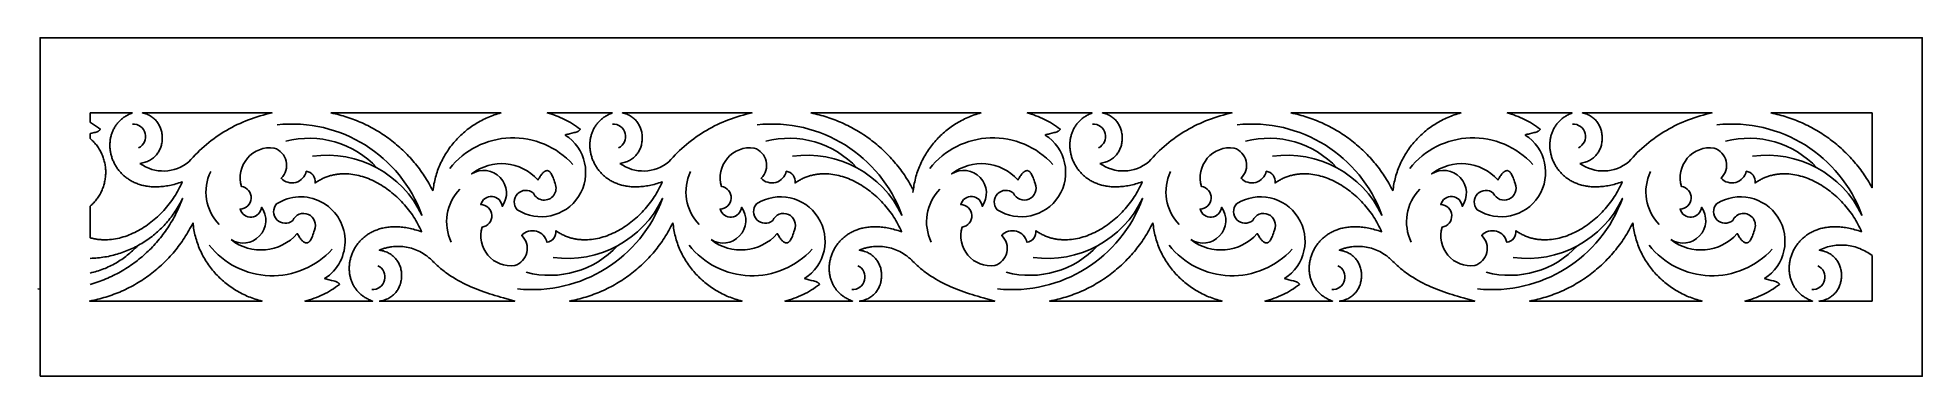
# Model space of a CAD drawing. Extents: x -376 to 375, y -68 to 68.
import ezdxf

# ---------------------------------------------------------------- set-up
doc = ezdxf.new("R2010")
doc.units = 0
doc.layers.add('LAYER_1', color=18, linetype='CONTINUOUS')

msp = doc.modelspace()

# ---------------------------------------------------------------- linework, layer by layer
at = {"layer": 'LAYER_1'}
for points in [[(-375, -67.5), (375, -67.5), (375, 67.5), (-375, 67.5)], [(-354.98, 0.36), (-354.61, 0.69), (-354.25, 1.02), (-353.9, 1.36), (-353.56, 1.71), (-353.24, 2.07), (-352.92, 2.44), (-352.62, 2.81), (-352.33, 3.19), (-352.05, 3.57), (-351.78, 3.97), (-351.53, 4.36), (-351.28, 4.77), (-351.05, 5.18), (-350.82, 5.6), (-350.61, 6.02), (-350.41, 6.44), (-350.23, 6.87), (-350.05, 7.31), (-349.89, 7.75), (-349.74, 8.19), (-349.59, 8.64), (-349.47, 9.09), (-349.35, 9.54), (-349.24, 9.99), (-349.15, 10.45), (-349.07, 10.91), (-349, 11.37), (-348.94, 11.83), (-348.89, 12.3), (-348.86, 12.76), (-348.84, 13.23), (-348.83, 13.7), (-348.83, 14.16), (-348.84, 14.63), (-348.87, 15.1), (-348.91, 15.56), (-348.96, 16.03), (-349.02, 16.49), (-349.1, 16.95), (-349.18, 17.41), (-349.28, 17.87), (-349.39, 18.33), (-349.52, 18.78), (-349.65, 19.23), (-349.8, 19.68), (-349.96, 20.13), (-350.14, 20.57), (-350.32, 21.01), (-350.52, 21.44), (-350.73, 21.87), (-350.95, 22.29), (-351.19, 22.71), (-351.44, 23.12), (-351.7, 23.53), (-351.97, 23.94), (-352.26, 24.33), (-352.55, 24.72), (-352.86, 25.11), (-353.19, 25.48), (-353.53, 25.85), (-353.87, 26.21), (-354.24, 26.57), (-354.61, 26.91), (-355, 27.25), (-355, 29.25), (-354.29, 29.41), (-353.39, 29.64), (-352.96, 29.76), (-352.56, 29.89), (-352.19, 30.03), (-352.02, 30.11), (-351.85, 30.19), (-351.7, 30.28), (-351.56, 30.37), (-351.44, 30.47), (-351.32, 30.57), (-351.22, 30.67), (-351.14, 30.79), (-351.07, 30.91), (-351.01, 31.03), (-351.76, 31.59), (-352.51, 32.13), (-353.28, 32.65), (-354.06, 33.15), (-354.85, 33.63), (-355, 33.72), (-355, 37.48), (-338.27, 37.48), (-338.67, 37.33), (-339.07, 37.16), (-339.45, 36.98), (-339.83, 36.8), (-340.19, 36.6), (-340.55, 36.4), (-340.9, 36.2), (-341.23, 35.98), (-341.56, 35.76), (-341.88, 35.53), (-342.19, 35.29), (-342.49, 35.04), (-342.77, 34.79), (-343.05, 34.53), (-343.33, 34.27), (-343.59, 34), (-343.84, 33.72), (-344.08, 33.44), (-344.31, 33.16), (-344.54, 32.86), (-344.75, 32.57), (-344.96, 32.26), (-345.15, 31.96), (-345.34, 31.64), (-345.51, 31.33), (-345.68, 31.01), (-345.84, 30.68), (-345.99, 30.35), (-346.13, 30.02), (-346.26, 29.68), (-346.39, 29.34), (-346.5, 29), (-346.6, 28.66), (-346.7, 28.31), (-346.78, 27.96), (-346.86, 27.61), (-346.93, 27.25), (-346.99, 26.89), (-347.04, 26.53), (-347.08, 26.17), (-347.11, 25.81), (-347.14, 25.45), (-347.15, 25.08), (-347.16, 24.72), (-347.15, 24.35), (-347.14, 23.99), (-347.12, 23.62), (-347.09, 23.25), (-347.05, 22.89), (-347.01, 22.52), (-346.95, 22.15), (-346.89, 21.79), (-346.82, 21.42), (-346.74, 21.06), (-346.65, 20.7), (-346.55, 20.34), (-346.44, 19.98), (-346.33, 19.62), (-346.2, 19.26), (-346.07, 18.91), (-345.93, 18.56), (-345.78, 18.21), (-345.62, 17.86), (-345.46, 17.52), (-345.28, 17.18), (-345.1, 16.84), (-344.91, 16.51), (-344.71, 16.18), (-344.5, 15.85), (-344.28, 15.53), (-344.06, 15.21), (-343.83, 14.9), (-343.59, 14.59), (-343.34, 14.28), (-343.08, 13.98), (-342.82, 13.69), (-342.54, 13.4), (-342.26, 13.12), (-341.97, 12.84), (-341.67, 12.57), (-341.37, 12.3), (-341.06, 12.04), (-340.73, 11.79), (-340.4, 11.54), (-340.07, 11.3), (-339.72, 11.06), (-339.37, 10.84), (-339.01, 10.62), (-338.64, 10.41), (-338.26, 10.2), (-337.88, 10.01), (-337.48, 9.82), (-337.08, 9.64), (-336.68, 9.47), (-336.26, 9.31), (-335.84, 9.16), (-335.41, 9.01), (-334.97, 8.88), (-334.52, 8.75), (-334.07, 8.63), (-333.6, 8.53), (-333.13, 8.43), (-332.66, 8.34), (-332.17, 8.27), (-331.68, 8.2), (-331.18, 8.15), (-330.68, 8.1), (-330.16, 8.07), (-329.64, 8.05), (-329.11, 8.04), (-328.57, 8.04), (-328.03, 8.05), (-327.48, 8.08), (-326.92, 8.12), (-326.35, 8.17), (-325.78, 8.23), (-325.2, 8.31), (-324.61, 8.39), (-324.02, 8.49), (-323.41, 8.61), (-322.8, 8.74), (-322.19, 8.88), (-321.56, 9.03), (-320.93, 9.2), (-320.3, 9.39), (-319.65, 9.59), (-319, 9.8), (-318.34, 10.03), (-318.67, 9.26), (-319.01, 8.5), (-319.38, 7.74), (-319.77, 6.99), (-320.17, 6.24), (-320.59, 5.5), (-321.04, 4.77), (-321.49, 4.05), (-321.97, 3.33), (-322.46, 2.63), (-322.97, 1.93), (-323.49, 1.24), (-324.03, 0.56), (-324.59, -0.11), (-325.15, -0.76), (-325.73, -1.41), (-326.33, -2.04), (-326.94, -2.66), (-327.56, -3.27), (-328.19, -3.86), (-328.83, -4.44), (-329.48, -5.01), (-330.15, -5.56), (-330.82, -6.09), (-331.51, -6.61), (-332.2, -7.11), (-332.9, -7.6), (-333.61, -8.07), (-334.33, -8.52), (-335.06, -8.95), (-335.79, -9.37), (-336.53, -9.76), (-337.27, -10.14), (-338.02, -10.49), (-338.78, -10.83), (-339.53, -11.14), (-340.3, -11.43), (-341.06, -11.7), (-341.83, -11.95), (-342.61, -12.18), (-343.38, -12.38), (-344.16, -12.55), (-344.94, -12.71), (-345.72, -12.84), (-346.49, -12.94), (-347.27, -13.01), (-348.05, -13.06), (-348.83, -13.09), (-349.6, -13.08), (-350.38, -13.05), (-350.76, -13.02), (-351.15, -12.99), (-351.54, -12.95), (-351.92, -12.9), (-352.3, -12.85), (-352.68, -12.78), (-353.07, -12.71), (-353.45, -12.64), (-353.83, -12.55), (-354.2, -12.46), (-354.58, -12.36), (-354.96, -12.25), (-355, -12.24)], [(-218.42, 6.43), (-218.34, 7.13), (-218.25, 7.82), (-218.14, 8.52), (-218.02, 9.2), (-217.88, 9.89), (-217.73, 10.57), (-217.57, 11.24), (-217.4, 11.91), (-217.21, 12.58), (-217.01, 13.23), (-216.79, 13.89), (-216.57, 14.54), (-216.33, 15.18), (-216.08, 15.82), (-215.82, 16.45), (-215.54, 17.08), (-215.26, 17.7), (-214.96, 18.31), (-214.65, 18.92), (-214.33, 19.52), (-214, 20.11), (-213.66, 20.7), (-213.31, 21.28), (-212.94, 21.85), (-212.57, 22.42), (-212.18, 22.98), (-211.79, 23.53), (-211.38, 24.08), (-210.97, 24.61), (-210.55, 25.14), (-210.11, 25.66), (-209.67, 26.17), (-209.21, 26.68), (-208.75, 27.18), (-208.28, 27.66), (-207.8, 28.14), (-207.31, 28.61), (-206.81, 29.07), (-206.31, 29.53), (-205.79, 29.97), (-205.27, 30.4), (-204.74, 30.83), (-204.2, 31.24), (-203.65, 31.65), (-203.1, 32.04), (-202.54, 32.43), (-201.97, 32.8), (-201.39, 33.17), (-200.81, 33.52), (-200.22, 33.86), (-199.62, 34.2), (-199.02, 34.52), (-198.41, 34.83), (-197.8, 35.13), (-197.17, 35.42), (-196.55, 35.7), (-195.91, 35.96), (-195.27, 36.22), (-194.63, 36.46), (-193.98, 36.69), (-193.32, 36.91), (-192.66, 37.11), (-192, 37.31), (-191.33, 37.49), (-259.01, 37.49), (-258.21, 37.32), (-257.41, 37.14), (-256.62, 36.95), (-255.83, 36.75), (-255.04, 36.54), (-254.26, 36.31), (-253.48, 36.08), (-252.7, 35.84), (-251.93, 35.58), (-251.16, 35.32), (-250.39, 35.04), (-249.63, 34.75), (-248.88, 34.46), (-248.12, 34.15), (-247.38, 33.83), (-246.63, 33.51), (-245.9, 33.17), (-245.16, 32.82), (-244.43, 32.46), (-243.71, 32.09), (-242.99, 31.71), (-242.28, 31.32), (-241.57, 30.92), (-240.87, 30.52), (-240.17, 30.1), (-239.48, 29.67), (-238.79, 29.23), (-238.11, 28.78), (-237.44, 28.32), (-236.77, 27.85), (-236.11, 27.38), (-235.46, 26.89), (-234.81, 26.39), (-234.16, 25.88), (-233.53, 25.37), (-232.9, 24.84), (-232.28, 24.31), (-231.66, 23.76), (-231.05, 23.21), (-230.45, 22.64), (-229.86, 22.07), (-229.27, 21.49), (-228.69, 20.9), (-228.12, 20.3), (-227.55, 19.69), (-227, 19.07), (-226.45, 18.44), (-225.91, 17.8), (-225.37, 17.16), (-224.85, 16.5), (-224.33, 15.84), (-223.83, 15.17), (-223.33, 14.49), (-222.84, 13.8), (-222.35, 13.1), (-221.88, 12.39), (-221.41, 11.68), (-220.96, 10.95), (-220.51, 10.22), (-220.08, 9.48), (-219.65, 8.73), (-219.23, 7.97), (-218.82, 7.2)], [(164.08, 6.43), (164.16, 7.13), (164.25, 7.82), (164.36, 8.52), (164.48, 9.2), (164.62, 9.89), (164.77, 10.57), (164.93, 11.24), (165.1, 11.91), (165.29, 12.58), (165.49, 13.23), (165.7, 13.89), (165.93, 14.54), (166.17, 15.18), (166.42, 15.82), (166.68, 16.45), (166.95, 17.08), (167.24, 17.7), (167.54, 18.31), (167.84, 18.92), (168.16, 19.52), (168.5, 20.11), (168.84, 20.7), (169.19, 21.28), (169.55, 21.85), (169.93, 22.42), (170.31, 22.98), (170.71, 23.53), (171.11, 24.08), (171.53, 24.61), (171.95, 25.14), (172.39, 25.66), (172.83, 26.17), (173.28, 26.68), (173.75, 27.18), (174.22, 27.66), (174.7, 28.14), (175.19, 28.61), (175.68, 29.07), (176.19, 29.53), (176.71, 29.97), (177.23, 30.4), (177.76, 30.83), (178.3, 31.24), (178.84, 31.65), (179.4, 32.04), (179.96, 32.43), (180.53, 32.8), (181.1, 33.17), (181.69, 33.52), (182.28, 33.86), (182.87, 34.2), (183.48, 34.52), (184.08, 34.83), (184.7, 35.13), (185.32, 35.42), (185.95, 35.7), (186.58, 35.96), (187.22, 36.22), (187.87, 36.46), (188.52, 36.69), (189.17, 36.91), (189.83, 37.11), (190.5, 37.31), (191.17, 37.49), (123.48, 37.49), (124.28, 37.32), (125.08, 37.14), (125.88, 36.95), (126.67, 36.75), (127.46, 36.54), (128.24, 36.31), (129.02, 36.08), (129.8, 35.84), (130.57, 35.58), (131.34, 35.32), (132.1, 35.04), (132.86, 34.75), (133.62, 34.46), (134.37, 34.15), (135.12, 33.83), (135.86, 33.51), (136.6, 33.17), (137.33, 32.82), (138.06, 32.46), (138.79, 32.09), (139.51, 31.71), (140.22, 31.32), (140.93, 30.92), (141.63, 30.52), (142.33, 30.1), (143.02, 29.67), (143.7, 29.23), (144.38, 28.78), (145.06, 28.32), (145.72, 27.85), (146.39, 27.38), (147.04, 26.89), (147.69, 26.39), (148.33, 25.88), (148.97, 25.37), (149.6, 24.84), (150.22, 24.31), (150.84, 23.76), (151.44, 23.21), (152.05, 22.64), (152.64, 22.07), (153.23, 21.49), (153.81, 20.9), (154.38, 20.3), (154.94, 19.69), (155.5, 19.07), (156.05, 18.44), (156.59, 17.8), (157.12, 17.16), (157.65, 16.5), (158.16, 15.84), (158.67, 15.17), (159.17, 14.49), (159.66, 13.8), (160.14, 13.1), (160.62, 12.39), (161.08, 11.68), (161.54, 10.95), (161.98, 10.22), (162.42, 9.48), (162.85, 8.73), (163.27, 7.97), (163.68, 7.2)], [(355, 37.48), (314.73, 37.49), (315.54, 37.32), (316.34, 37.14), (317.14, 36.94), (317.93, 36.74), (318.72, 36.53), (319.51, 36.31), (320.29, 36.07), (321.07, 35.83), (321.85, 35.57), (322.62, 35.31), (323.39, 35.03), (324.15, 34.74), (324.91, 34.45), (325.66, 34.14), (326.41, 33.82), (327.16, 33.49), (327.9, 33.16), (328.63, 32.81), (329.36, 32.45), (330.09, 32.08), (330.81, 31.71), (331.52, 31.32), (332.23, 30.92), (332.93, 30.52), (333.63, 30.1), (334.32, 29.67), (335.01, 29.24), (335.69, 28.79), (336.36, 28.34), (337.03, 27.88), (337.69, 27.4), (338.34, 26.92), (338.99, 26.43), (339.64, 25.93), (340.27, 25.42), (340.9, 24.91), (341.52, 24.38), (342.13, 23.85), (342.74, 23.3), (343.34, 22.75), (343.93, 22.19), (344.52, 21.62), (345.1, 21.04), (345.67, 20.45), (346.23, 19.86), (346.79, 19.26), (347.33, 18.65), (347.87, 18.03), (348.4, 17.4), (348.93, 16.76), (349.44, 16.12), (349.95, 15.47), (350.44, 14.81), (350.93, 14.14), (351.41, 13.47), (351.88, 12.78), (352.35, 12.09), (352.8, 11.39), (353.24, 10.69), (353.68, 9.98), (354.1, 9.26), (354.52, 8.53), (354.93, 7.79), (355, 7.68)], [(-314.04, -6.27), (-313.97, -6.98), (-313.89, -7.68), (-313.79, -8.38), (-313.68, -9.07), (-313.55, -9.76), (-313.41, -10.45), (-313.26, -11.13), (-313.09, -11.8), (-312.91, -12.47), (-312.71, -13.14), (-312.5, -13.8), (-312.28, -14.45), (-312.05, -15.1), (-311.8, -15.75), (-311.54, -16.39), (-311.27, -17.02), (-310.98, -17.65), (-310.69, -18.27), (-310.38, -18.88), (-310.06, -19.49), (-309.73, -20.09), (-309.38, -20.68), (-309.03, -21.27), (-308.66, -21.85), (-308.28, -22.42), (-307.89, -22.99), (-307.49, -23.54), (-307.08, -24.09), (-306.66, -24.63), (-306.23, -25.17), (-305.79, -25.69), (-305.34, -26.21), (-304.88, -26.72), (-304.41, -27.22), (-303.93, -27.71), (-303.44, -28.2), (-302.94, -28.67), (-302.43, -29.13), (-301.91, -29.59), (-301.39, -30.04), (-300.85, -30.47), (-300.31, -30.9), (-299.76, -31.31), (-299.2, -31.72), (-298.63, -32.12), (-298.06, -32.5), (-297.48, -32.88), (-296.89, -33.24), (-296.29, -33.59), (-295.68, -33.94), (-295.07, -34.27), (-294.45, -34.59), (-293.82, -34.9), (-293.19, -35.19), (-292.55, -35.48), (-291.91, -35.75), (-291.25, -36.01), (-290.6, -36.26), (-289.93, -36.5), (-289.26, -36.73), (-288.59, -36.94), (-287.91, -37.14), (-287.22, -37.32), (-286.53, -37.5), (-355.22, -37.49), (-354.4, -37.33), (-353.58, -37.16), (-352.76, -36.97), (-351.94, -36.78), (-351.13, -36.57), (-350.33, -36.35), (-349.52, -36.13), (-348.72, -35.89), (-347.93, -35.63), (-347.14, -35.37), (-346.35, -35.1), (-345.57, -34.81), (-344.8, -34.52), (-344.03, -34.21), (-343.26, -33.89), (-342.5, -33.57), (-341.74, -33.23), (-340.99, -32.88), (-340.25, -32.52), (-339.51, -32.15), (-338.77, -31.77), (-338.04, -31.38), (-337.32, -30.98), (-336.6, -30.56), (-335.89, -30.14), (-335.19, -29.71), (-334.49, -29.27), (-333.8, -28.82), (-333.11, -28.35), (-332.43, -27.88), (-331.76, -27.4), (-331.09, -26.91), (-330.44, -26.4), (-329.78, -25.89), (-329.14, -25.37), (-328.5, -24.84), (-327.87, -24.3), (-327.25, -23.75), (-326.64, -23.19), (-326.03, -22.62), (-325.43, -22.04), (-324.84, -21.45), (-324.25, -20.86), (-323.68, -20.25), (-323.11, -19.63), (-322.55, -19.01), (-322, -18.38), (-321.46, -17.73), (-320.93, -17.08), (-320.4, -16.42), (-319.89, -15.75), (-319.38, -15.07), (-318.88, -14.39), (-318.4, -13.69), (-317.92, -12.99), (-317.45, -12.28), (-316.99, -11.55), (-316.54, -10.82), (-316.1, -10.09), (-315.67, -9.34), (-315.24, -8.59), (-314.83, -7.82), (-314.43, -7.05)], [(-122.8, -6.27), (-122.73, -6.98), (-122.64, -7.68), (-122.54, -8.38), (-122.43, -9.07), (-122.31, -9.76), (-122.16, -10.45), (-122.01, -11.13), (-121.84, -11.8), (-121.66, -12.47), (-121.46, -13.14), (-121.26, -13.8), (-121.03, -14.45), (-120.8, -15.1), (-120.55, -15.75), (-120.29, -16.39), (-120.02, -17.02), (-119.74, -17.65), (-119.44, -18.27), (-119.13, -18.88), (-118.81, -19.49), (-118.48, -20.09), (-118.13, -20.68), (-117.78, -21.27), (-117.41, -21.85), (-117.03, -22.42), (-116.65, -22.99), (-116.25, -23.54), (-115.84, -24.09), (-115.42, -24.63), (-114.98, -25.17), (-114.54, -25.69), (-114.09, -26.21), (-113.63, -26.72), (-113.16, -27.22), (-112.68, -27.71), (-112.19, -28.2), (-111.69, -28.67), (-111.18, -29.13), (-110.67, -29.59), (-110.14, -30.04), (-109.61, -30.47), (-109.06, -30.9), (-108.51, -31.31), (-107.95, -31.72), (-107.39, -32.12), (-106.81, -32.5), (-106.23, -32.88), (-105.64, -33.24), (-105.04, -33.59), (-104.43, -33.94), (-103.82, -34.27), (-103.2, -34.59), (-102.58, -34.9), (-101.94, -35.19), (-101.3, -35.48), (-100.66, -35.75), (-100.01, -36.01), (-99.35, -36.26), (-98.68, -36.5), (-98.01, -36.73), (-97.34, -36.94), (-96.66, -37.14), (-95.97, -37.32), (-95.28, -37.5), (-163.98, -37.49), (-163.15, -37.33), (-162.33, -37.16), (-161.51, -36.97), (-160.69, -36.78), (-159.88, -36.57), (-159.08, -36.35), (-158.27, -36.13), (-157.48, -35.89), (-156.68, -35.63), (-155.89, -35.37), (-155.11, -35.1), (-154.33, -34.81), (-153.55, -34.52), (-152.78, -34.21), (-152.01, -33.89), (-151.25, -33.57), (-150.49, -33.23), (-149.74, -32.88), (-149, -32.52), (-148.26, -32.15), (-147.52, -31.77), (-146.8, -31.38), (-146.07, -30.98), (-145.36, -30.56), (-144.64, -30.14), (-143.94, -29.71), (-143.24, -29.27), (-142.55, -28.82), (-141.86, -28.35), (-141.18, -27.88), (-140.51, -27.4), (-139.85, -26.91), (-139.19, -26.4), (-138.54, -25.89), (-137.89, -25.37), (-137.25, -24.84), (-136.62, -24.3), (-136, -23.75), (-135.39, -23.19), (-134.78, -22.62), (-134.18, -22.04), (-133.59, -21.45), (-133.01, -20.86), (-132.43, -20.25), (-131.86, -19.63), (-131.3, -19.01), (-130.75, -18.38), (-130.21, -17.73), (-129.68, -17.08), (-129.15, -16.42), (-128.64, -15.75), (-128.13, -15.07), (-127.64, -14.39), (-127.15, -13.69), (-126.67, -12.99), (-126.2, -12.28), (-125.74, -11.55), (-125.29, -10.82), (-124.85, -10.09), (-124.42, -9.34), (-124, -8.59), (-123.59, -7.82), (-123.19, -7.05)], [(68.45, -6.27), (68.52, -6.98), (68.61, -7.68), (68.7, -8.38), (68.82, -9.07), (68.94, -9.76), (69.08, -10.45), (69.24, -11.13), (69.41, -11.8), (69.59, -12.47), (69.78, -13.14), (69.99, -13.8), (70.21, -14.45), (70.45, -15.1), (70.7, -15.75), (70.96, -16.39), (71.23, -17.02), (71.51, -17.65), (71.81, -18.27), (72.12, -18.88), (72.44, -19.49), (72.77, -20.09), (73.12, -20.68), (73.47, -21.27), (73.84, -21.85), (74.22, -22.42), (74.6, -22.99), (75, -23.54), (75.41, -24.09), (75.83, -24.63), (76.26, -25.17), (76.71, -25.69), (77.16, -26.21), (77.62, -26.72), (78.09, -27.22), (78.57, -27.71), (79.06, -28.2), (79.56, -28.67), (80.07, -29.13), (80.58, -29.59), (81.11, -30.04), (81.64, -30.47), (82.19, -30.9), (82.74, -31.31), (83.3, -31.72), (83.86, -32.12), (84.44, -32.5), (85.02, -32.88), (85.61, -33.24), (86.21, -33.59), (86.82, -33.94), (87.43, -34.27), (88.05, -34.59), (88.67, -34.9), (89.31, -35.19), (89.95, -35.48), (90.59, -35.75), (91.24, -36.01), (91.9, -36.26), (92.56, -36.5), (93.23, -36.73), (93.91, -36.94), (94.59, -37.14), (95.28, -37.32), (95.97, -37.5), (27.27, -37.49), (28.1, -37.33), (28.92, -37.16), (29.74, -36.97), (30.55, -36.78), (31.37, -36.57), (32.17, -36.35), (32.97, -36.13), (33.77, -35.89), (34.57, -35.63), (35.36, -35.37), (36.14, -35.1), (36.92, -34.81), (37.7, -34.52), (38.47, -34.21), (39.24, -33.89), (40, -33.57), (40.75, -33.23), (41.51, -32.88), (42.25, -32.52), (42.99, -32.15), (43.73, -31.77), (44.45, -31.38), (45.18, -30.98), (45.89, -30.56), (46.6, -30.14), (47.31, -29.71), (48.01, -29.27), (48.7, -28.82), (49.39, -28.35), (50.06, -27.88), (50.74, -27.4), (51.4, -26.91), (52.06, -26.4), (52.71, -25.89), (53.36, -25.37), (53.99, -24.84), (54.62, -24.3), (55.25, -23.75), (55.86, -23.19), (56.47, -22.62), (57.07, -22.04), (57.66, -21.45), (58.24, -20.86), (58.82, -20.25), (59.39, -19.63), (59.94, -19.01), (60.5, -18.38), (61.04, -17.73), (61.57, -17.08), (62.09, -16.42), (62.61, -15.75), (63.12, -15.07), (63.61, -14.39), (64.1, -13.69), (64.58, -12.99), (65.05, -12.28), (65.51, -11.55), (65.96, -10.82), (66.4, -10.09), (66.83, -9.34), (67.25, -8.59), (67.66, -7.82), (68.06, -7.05)], [(259.7, -6.27), (259.77, -6.98), (259.85, -7.68), (259.95, -8.38), (260.06, -9.07), (260.19, -9.76), (260.33, -10.45), (260.49, -11.13), (260.66, -11.8), (260.84, -12.47), (261.03, -13.14), (261.24, -13.8), (261.46, -14.45), (261.7, -15.1), (261.94, -15.75), (262.2, -16.39), (262.48, -17.02), (262.76, -17.65), (263.06, -18.27), (263.37, -18.88), (263.69, -19.49), (264.02, -20.09), (264.36, -20.68), (264.72, -21.27), (265.09, -21.85), (265.46, -22.42), (265.85, -22.99), (266.25, -23.54), (266.66, -24.09), (267.08, -24.63), (267.51, -25.17), (267.95, -25.69), (268.4, -26.21), (268.87, -26.72), (269.34, -27.22), (269.82, -27.71), (270.31, -28.2), (270.81, -28.67), (271.31, -29.13), (271.83, -29.59), (272.36, -30.04), (272.89, -30.47), (273.43, -30.9), (273.98, -31.31), (274.54, -31.72), (275.11, -32.12), (275.69, -32.5), (276.27, -32.88), (276.86, -33.24), (277.46, -33.59), (278.06, -33.94), (278.68, -34.27), (279.3, -34.59), (279.92, -34.9), (280.55, -35.19), (281.19, -35.48), (281.84, -35.75), (282.49, -36.01), (283.15, -36.26), (283.81, -36.5), (284.48, -36.73), (285.16, -36.94), (285.84, -37.14), (286.52, -37.32), (287.22, -37.5), (218.52, -37.49), (219.35, -37.33), (220.17, -37.16), (220.99, -36.97), (221.8, -36.78), (222.61, -36.57), (223.42, -36.35), (224.22, -36.13), (225.02, -35.89), (225.82, -35.63), (226.61, -35.37), (227.39, -35.1), (228.17, -34.81), (228.95, -34.52), (229.72, -34.21), (230.49, -33.89), (231.25, -33.57), (232, -33.23), (232.75, -32.88), (233.5, -32.52), (234.24, -32.15), (234.97, -31.77), (235.7, -31.38), (236.42, -30.98), (237.14, -30.56), (237.85, -30.14), (238.56, -29.71), (239.26, -29.27), (239.95, -28.82), (240.63, -28.35), (241.31, -27.88), (241.98, -27.4), (242.65, -26.91), (243.31, -26.4), (243.96, -25.89), (244.61, -25.37), (245.24, -24.84), (245.87, -24.3), (246.49, -23.75), (247.11, -23.19), (247.72, -22.62), (248.32, -22.04), (248.91, -21.45), (249.49, -20.86), (250.07, -20.25), (250.63, -19.63), (251.19, -19.01), (251.74, -18.38), (252.28, -17.73), (252.82, -17.08), (253.34, -16.42), (253.86, -15.75), (254.36, -15.07), (254.86, -14.39), (255.35, -13.69), (255.83, -12.99), (256.3, -12.28), (256.76, -11.55), (257.21, -10.82), (257.65, -10.09), (258.08, -9.34), (258.5, -8.59), (258.91, -7.82), (259.31, -7.05)], [(-239.84, -37.5), (-239.31, -37.43), (-238.79, -37.34), (-238.29, -37.23), (-237.81, -37.09), (-237.34, -36.93), (-236.88, -36.76), (-236.45, -36.56), (-236.03, -36.35), (-235.62, -36.11), (-235.24, -35.87), (-234.86, -35.6), (-234.51, -35.32), (-234.17, -35.02), (-233.85, -34.71), (-233.54, -34.38), (-233.25, -34.04), (-232.98, -33.69), (-232.72, -33.33), (-232.49, -32.96), (-232.26, -32.58), (-232.06, -32.19), (-231.87, -31.79), (-231.7, -31.38), (-231.54, -30.97), (-231.4, -30.55), (-231.28, -30.12), (-231.18, -29.69), (-231.09, -29.26), (-231.02, -28.82), (-230.97, -28.38), (-230.94, -27.94), (-230.92, -27.5), (-230.92, -27.05), (-230.94, -26.61), (-230.97, -26.17), (-231.03, -25.73), (-231.1, -25.29), (-231.18, -24.86), (-231.29, -24.43), (-231.41, -24.01), (-231.56, -23.59), (-231.71, -23.18), (-231.89, -22.77), (-232.09, -22.37), (-232.3, -21.99), (-232.53, -21.61), (-232.78, -21.24), (-233.05, -20.88), (-233.33, -20.53), (-233.64, -20.2), (-233.96, -19.88), (-234.3, -19.57), (-234.66, -19.27), (-235.04, -19), (-235.43, -18.73), (-235.85, -18.49), (-236.28, -18.26), (-236.73, -18.05), (-237.2, -17.86), (-237.69, -17.69), (-238.2, -17.54), (-238.73, -17.41), (-239.27, -17.3), (-239.84, -17.21), (-239.49, -17.07), (-239.14, -16.93), (-238.79, -16.8), (-238.43, -16.68), (-238.08, -16.56), (-237.72, -16.45), (-237.36, -16.35), (-237, -16.26), (-236.65, -16.17), (-236.29, -16.09), (-235.93, -16.02), (-235.56, -15.95), (-235.2, -15.89), (-234.84, -15.84), (-234.12, -15.76), (-233.39, -15.71), (-232.67, -15.68), (-231.94, -15.68), (-231.22, -15.71), (-230.5, -15.77), (-229.79, -15.85), (-229.08, -15.96), (-228.37, -16.1), (-227.67, -16.27), (-226.98, -16.46), (-226.29, -16.67), (-225.62, -16.91), (-224.95, -17.18), (-224.29, -17.47), (-223.64, -17.79), (-223.01, -18.13), (-222.38, -18.5), (-221.77, -18.89), (-221.17, -19.31), (-220.88, -19.53), (-220.59, -19.75), (-220.3, -19.98), (-220.02, -20.21), (-219.75, -20.46), (-219.47, -20.7), (-219.2, -20.96), (-218.94, -21.21), (-218.68, -21.48), (-218.42, -21.75), (-217.99, -22.17), (-217.57, -22.58), (-217.13, -22.98), (-216.7, -23.38), (-216.26, -23.77), (-215.82, -24.15), (-215.38, -24.52), (-214.93, -24.88), (-214.48, -25.24), (-214.03, -25.59), (-213.57, -25.94), (-213.11, -26.27), (-212.19, -26.93), (-211.25, -27.56), (-210.3, -28.16), (-209.34, -28.74), (-208.37, -29.3), (-207.39, -29.83), (-206.39, -30.34), (-205.39, -30.84), (-204.38, -31.31), (-203.36, -31.77), (-202.33, -32.21), (-201.28, -32.64), (-200.23, -33.04), (-199.17, -33.44), (-198.1, -33.82), (-197.03, -34.2), (-195.94, -34.56), (-194.85, -34.91), (-193.74, -35.25), (-192.63, -35.59), (-191.51, -35.91), (-190.39, -36.24), (-188.12, -36.87), (-185.81, -37.49), (-218.42, -37.49)], [(-48.59, -37.5), (-48.06, -37.43), (-47.54, -37.34), (-47.04, -37.23), (-46.56, -37.09), (-46.09, -36.93), (-45.64, -36.76), (-45.2, -36.56), (-44.78, -36.35), (-44.38, -36.11), (-43.99, -35.87), (-43.62, -35.6), (-43.26, -35.32), (-42.92, -35.02), (-42.6, -34.71), (-42.29, -34.38), (-42.01, -34.04), (-41.73, -33.69), (-41.48, -33.33), (-41.24, -32.96), (-41.02, -32.58), (-40.81, -32.19), (-40.62, -31.79), (-40.45, -31.38), (-40.29, -30.97), (-40.16, -30.55), (-40.04, -30.12), (-39.93, -29.69), (-39.85, -29.26), (-39.78, -28.82), (-39.72, -28.38), (-39.69, -27.94), (-39.67, -27.5), (-39.67, -27.05), (-39.69, -26.61), (-39.73, -26.17), (-39.78, -25.73), (-39.85, -25.29), (-39.94, -24.86), (-40.04, -24.43), (-40.17, -24.01), (-40.31, -23.59), (-40.47, -23.18), (-40.64, -22.77), (-40.84, -22.37), (-41.05, -21.99), (-41.28, -21.61), (-41.53, -21.24), (-41.8, -20.88), (-42.09, -20.53), (-42.39, -20.2), (-42.71, -19.88), (-43.05, -19.57), (-43.41, -19.27), (-43.79, -19), (-44.18, -18.73), (-44.6, -18.49), (-45.03, -18.26), (-45.48, -18.05), (-45.96, -17.86), (-46.44, -17.69), (-46.95, -17.54), (-47.48, -17.41), (-48.03, -17.3), (-48.59, -17.21), (-48.24, -17.07), (-47.89, -16.93), (-47.54, -16.8), (-47.18, -16.68), (-46.83, -16.56), (-46.47, -16.45), (-46.12, -16.35), (-45.76, -16.26), (-45.4, -16.17), (-45.04, -16.09), (-44.68, -16.02), (-44.32, -15.95), (-43.95, -15.89), (-43.59, -15.84), (-42.87, -15.76), (-42.14, -15.71), (-41.42, -15.68), (-40.7, -15.68), (-39.97, -15.71), (-39.26, -15.77), (-38.54, -15.85), (-37.83, -15.96), (-37.12, -16.1), (-36.42, -16.27), (-35.73, -16.46), (-35.05, -16.67), (-34.37, -16.91), (-33.7, -17.18), (-33.04, -17.47), (-32.39, -17.79), (-31.76, -18.13), (-31.13, -18.5), (-30.52, -18.89), (-29.93, -19.31), (-29.63, -19.53), (-29.34, -19.75), (-29.06, -19.98), (-28.78, -20.21), (-28.5, -20.46), (-28.22, -20.7), (-27.95, -20.96), (-27.69, -21.21), (-27.43, -21.48), (-27.17, -21.75), (-26.75, -22.17), (-26.32, -22.58), (-25.89, -22.98), (-25.45, -23.38), (-25.01, -23.77), (-24.57, -24.15), (-24.13, -24.52), (-23.68, -24.88), (-23.23, -25.24), (-22.78, -25.59), (-22.32, -25.94), (-21.87, -26.27), (-20.94, -26.93), (-20, -27.56), (-19.05, -28.16), (-18.09, -28.74), (-17.12, -29.3), (-16.14, -29.83), (-15.15, -30.34), (-14.14, -30.84), (-13.13, -31.31), (-12.11, -31.77), (-11.08, -32.21), (-10.04, -32.64), (-8.99, -33.04), (-7.93, -33.44), (-6.86, -33.82), (-5.78, -34.2), (-4.69, -34.56), (-3.6, -34.91), (-2.5, -35.25), (-1.38, -35.59), (-0.27, -35.91), (0.86, -36.24), (3.13, -36.87), (5.43, -37.49), (-27.17, -37.49)], [(142.66, -37.5), (143.19, -37.43), (143.71, -37.34), (144.21, -37.23), (144.69, -37.09), (145.16, -36.93), (145.61, -36.76), (146.05, -36.56), (146.47, -36.35), (146.87, -36.11), (147.26, -35.87), (147.63, -35.6), (147.99, -35.32), (148.33, -35.02), (148.65, -34.71), (148.95, -34.38), (149.24, -34.04), (149.52, -33.69), (149.77, -33.33), (150.01, -32.96), (150.23, -32.58), (150.44, -32.19), (150.63, -31.79), (150.8, -31.38), (150.96, -30.97), (151.09, -30.55), (151.21, -30.12), (151.32, -29.69), (151.4, -29.26), (151.47, -28.82), (151.52, -28.38), (151.56, -27.94), (151.58, -27.5), (151.58, -27.05), (151.56, -26.61), (151.52, -26.17), (151.47, -25.73), (151.4, -25.29), (151.31, -24.86), (151.21, -24.43), (151.08, -24.01), (150.94, -23.59), (150.78, -23.18), (150.61, -22.77), (150.41, -22.37), (150.2, -21.99), (149.97, -21.61), (149.72, -21.24), (149.45, -20.88), (149.16, -20.53), (148.86, -20.2), (148.54, -19.88), (148.2, -19.57), (147.84, -19.27), (147.46, -19), (147.06, -18.73), (146.65, -18.49), (146.22, -18.26), (145.76, -18.05), (145.29, -17.86), (144.8, -17.69), (144.3, -17.54), (143.77, -17.41), (143.22, -17.3), (142.66, -17.21), (143.01, -17.07), (143.36, -16.93), (143.71, -16.8), (144.07, -16.68), (144.42, -16.56), (144.78, -16.45), (145.13, -16.35), (145.49, -16.26), (145.85, -16.17), (146.21, -16.09), (146.57, -16.02), (146.93, -15.95), (147.29, -15.89), (147.66, -15.84), (148.38, -15.76), (149.11, -15.71), (149.83, -15.68), (150.55, -15.68), (151.28, -15.71), (151.99, -15.77), (152.71, -15.85), (153.42, -15.96), (154.13, -16.1), (154.82, -16.27), (155.52, -16.46), (156.2, -16.67), (156.88, -16.91), (157.55, -17.18), (158.21, -17.47), (158.85, -17.79), (159.49, -18.13), (160.11, -18.5), (160.73, -18.89), (161.32, -19.31), (161.62, -19.53), (161.91, -19.75), (162.19, -19.98), (162.47, -20.21), (162.75, -20.46), (163.03, -20.7), (163.3, -20.96), (163.56, -21.21), (163.82, -21.48), (164.08, -21.75), (164.5, -22.17), (164.93, -22.58), (165.36, -22.98), (165.8, -23.38), (166.23, -23.77), (166.68, -24.15), (167.12, -24.52), (167.57, -24.88), (168.02, -25.24), (168.47, -25.59), (168.93, -25.94), (169.38, -26.27), (170.31, -26.93), (171.25, -27.56), (172.2, -28.16), (173.16, -28.74), (174.13, -29.3), (175.11, -29.83), (176.1, -30.34), (177.1, -30.84), (178.12, -31.31), (179.14, -31.77), (180.17, -32.21), (181.21, -32.64), (182.26, -33.04), (183.32, -33.44), (184.39, -33.82), (185.47, -34.2), (186.56, -34.56), (187.65, -34.91), (188.75, -35.25), (189.86, -35.59), (190.98, -35.91), (192.11, -36.24), (194.38, -36.87), (196.68, -37.49), (164.08, -37.49)], [(355, -37.49), (333.9, -37.5), (334.44, -37.43), (334.95, -37.34), (335.45, -37.23), (335.94, -37.09), (336.41, -36.93), (336.86, -36.76), (337.3, -36.56), (337.72, -36.35), (338.12, -36.11), (338.51, -35.87), (338.88, -35.6), (339.24, -35.32), (339.57, -35.02), (339.9, -34.71), (340.2, -34.38), (340.49, -34.04), (340.76, -33.69), (341.02, -33.33), (341.26, -32.96), (341.48, -32.58), (341.69, -32.19), (341.88, -31.79), (342.05, -31.38), (342.2, -30.97), (342.34, -30.55), (342.46, -30.12), (342.57, -29.69), (342.65, -29.26), (342.72, -28.82), (342.77, -28.38), (342.81, -27.94), (342.82, -27.5), (342.82, -27.05), (342.81, -26.61), (342.77, -26.17), (342.72, -25.73), (342.65, -25.29), (342.56, -24.86), (342.45, -24.43), (342.33, -24.01), (342.19, -23.59), (342.03, -23.18), (341.85, -22.77), (341.66, -22.37), (341.45, -21.99), (341.21, -21.61), (340.96, -21.24), (340.7, -20.88), (340.41, -20.53), (340.11, -20.2), (339.79, -19.88), (339.44, -19.57), (339.09, -19.27), (338.71, -19), (338.31, -18.73), (337.9, -18.49), (337.46, -18.26), (337.01, -18.05), (336.54, -17.86), (336.05, -17.69), (335.54, -17.54), (335.02, -17.41), (334.47, -17.3), (333.91, -17.21), (334.56, -16.91), (335.22, -16.62), (335.89, -16.37), (336.56, -16.14), (337.24, -15.93), (337.92, -15.75), (338.61, -15.59), (339.3, -15.46), (339.99, -15.36), (340.68, -15.27), (341.37, -15.21), (342.07, -15.18), (342.76, -15.17), (343.45, -15.18), (344.14, -15.22), (344.83, -15.28), (345.51, -15.37), (346.19, -15.48), (346.87, -15.61), (347.54, -15.76), (348.21, -15.94), (348.87, -16.14), (349.52, -16.37), (350.17, -16.61), (350.81, -16.88), (351.44, -17.17), (352.06, -17.49), (352.67, -17.82), (353.27, -18.18), (353.86, -18.56), (354.44, -18.97), (355, -19.39)]]:
    msp.add_lwpolyline(points, close=True, dxfattribs=at)
for points in [[(-335.77, 23.61, 0.828729), (-338.18, 33.04)], [(-280.56, 32.78, -0.345698), (-222.83, -3.3, 0.328309), (-266.44, 20.23)], [(-144.52, 23.61, 0.828729), (-146.93, 33.04)], [(-89.31, 32.78, -0.345698), (-31.59, -3.3, 0.328309), (-75.19, 20.23)], [(46.73, 23.61, 0.828729), (44.32, 33.04)], [(101.94, 32.78, -0.345698), (159.66, -3.3, 0.328309), (116.06, 20.23)], [(237.97, 23.61, 0.828729), (235.57, 33.04)], [(293.19, 32.78, -0.345698), (350.91, -3.3, 0.328309), (307.31, 20.23)], [(-277.11, 26.19, -0.276334), (-240.77, 15.63)], [(-162.73, 16.96, 0.465235), (-211.72, 15.35)], [(-85.86, 26.19, -0.276334), (-49.53, 15.63)], [(28.52, 16.96, 0.465235), (-20.47, 15.35)], [(105.39, 26.19, -0.276334), (141.72, 15.63)], [(219.77, 16.96, 0.465235), (170.78, 15.35)], [(296.64, 26.19, -0.276334), (332.97, 15.63)], [(-307, 14.12, 0.318543), (-303.58, -6.96)], [(-115.75, 14.12, 0.318543), (-112.34, -6.96)], [(75.5, 14.12, 0.318543), (78.91, -6.96)], [(266.75, 14.12, 0.318543), (270.16, -6.96)], [(-211.12, -13.96, -0.318543), (-207.7, 7.12)], [(-170.56, -20.08, 0.328309), (-126.95, 3.45, -0.345698), (-184.68, -32.62)], [(-19.87, -13.96, -0.318543), (-16.45, 7.12)], [(20.69, -20.08, 0.328309), (64.29, 3.45, -0.345698), (6.57, -32.62)], [(171.38, -13.96, -0.318543), (174.79, 7.12)], [(211.94, -20.08, 0.328309), (255.54, 3.45, -0.345698), (197.82, -32.62)], [(-258.61, -16.8, -0.465235), (-307.6, -15.19)], [(-181.23, -26.04, 0.276334), (-144.9, -15.47)], [(-67.36, -16.8, -0.465235), (-116.35, -15.19)], [(10.02, -26.04, 0.276334), (46.35, -15.47)], [(123.89, -16.8, -0.465235), (74.9, -15.19)], [(201.27, -26.04, 0.276334), (237.6, -15.47)], [(315.14, -16.8, -0.465235), (266.15, -15.19)], [(-240.4, -23.45, -0.828729), (-242.81, -32.89)], [(-49.15, -23.45, -0.828729), (-51.56, -32.89)], [(142.1, -23.45, -0.828729), (139.69, -32.89)], [(333.34, -23.45, -0.828729), (330.93, -32.89)]]:
    msp.add_lwpolyline(points, format="xyb", dxfattribs=at)
for points in [[(-335.21, 17.37, 0.342935), (-315.67, 18.03), (-314.86, 18.96), (-314.02, 19.88), (-313.17, 20.77), (-312.3, 21.64), (-311.42, 22.5), (-310.52, 23.33), (-309.6, 24.14), (-308.67, 24.94), (-307.72, 25.71), (-306.76, 26.47), (-305.78, 27.2), (-304.79, 27.91), (-303.79, 28.6), (-302.77, 29.27), (-301.74, 29.92), (-300.69, 30.54), (-299.64, 31.15), (-298.57, 31.73), (-297.49, 32.29), (-296.39, 32.83), (-295.29, 33.35), (-294.18, 33.84), (-293.05, 34.31), (-291.92, 34.76), (-290.78, 35.18), (-289.62, 35.58), (-288.46, 35.96), (-287.29, 36.31), (-286.11, 36.64), (-284.93, 36.95), (-283.73, 37.23), (-282.53, 37.49), (-334.21, 37.5), (-333.72, 37.39), (-333.24, 37.26), (-332.78, 37.11), (-332.33, 36.95), (-331.9, 36.76), (-331.49, 36.55), (-331.09, 36.33), (-330.71, 36.1), (-330.34, 35.84), (-329.99, 35.57), (-329.65, 35.29), (-329.33, 35), (-329.02, 34.69), (-328.74, 34.36), (-328.46, 34.03), (-328.21, 33.69), (-327.96, 33.33), (-327.74, 32.97), (-327.53, 32.59), (-327.34, 32.21), (-327.16, 31.82), (-327, 31.42), (-326.85, 31.02), (-326.73, 30.61), (-326.61, 30.2), (-326.52, 29.78), (-326.44, 29.36), (-326.37, 28.93), (-326.33, 28.51), (-326.29, 28.08), (-326.28, 27.65), (-326.28, 27.22), (-326.3, 26.79), (-326.34, 26.36), (-326.39, 25.94), (-326.45, 25.51), (-326.54, 25.09), (-326.64, 24.67), (-326.76, 24.26), (-326.89, 23.86), (-327.04, 23.45), (-327.21, 23.06), (-327.4, 22.67), (-327.6, 22.29), (-327.82, 21.92), (-328.05, 21.56), (-328.3, 21.2), (-328.57, 20.86), (-328.86, 20.53), (-329.16, 20.21), (-329.48, 19.91), (-329.82, 19.61), (-330.17, 19.33), (-330.54, 19.07), (-330.93, 18.82), (-331.34, 18.58), (-331.76, 18.37), (-332.2, 18.17), (-332.66, 17.99), (-333.13, 17.82), (-333.63, 17.68), (-334.14, 17.55), (-334.66, 17.45)], [(-169.5, -9.42), (-169.16, -9.66), (-168.81, -9.89), (-168.45, -10.12), (-168.1, -10.33), (-167.74, -10.53), (-167.38, -10.73), (-167.02, -10.92), (-166.66, -11.1), (-166.3, -11.27), (-165.93, -11.44), (-165.57, -11.59), (-165.2, -11.74), (-164.83, -11.88), (-164.46, -12.01), (-164.08, -12.13), (-163.71, -12.25), (-163.33, -12.36), (-162.96, -12.46), (-162.58, -12.55), (-162.2, -12.64), (-161.82, -12.71), (-161.44, -12.78), (-161.05, -12.85), (-160.67, -12.9), (-160.29, -12.95), (-159.9, -12.99), (-159.52, -13.02), (-159.13, -13.05), (-158.36, -13.08), (-157.58, -13.09), (-156.8, -13.06), (-156.03, -13.01), (-155.25, -12.94), (-154.47, -12.84), (-153.69, -12.71), (-152.91, -12.55), (-152.13, -12.38), (-151.36, -12.18), (-150.59, -11.95), (-149.82, -11.7), (-149.05, -11.43), (-148.29, -11.14), (-147.53, -10.83), (-146.77, -10.49), (-146.02, -10.14), (-145.28, -9.76), (-144.54, -9.37), (-143.81, -8.95), (-143.08, -8.52), (-142.37, -8.07), (-141.66, -7.6), (-140.95, -7.11), (-140.26, -6.61), (-139.58, -6.09), (-138.9, -5.56), (-138.24, -5.01), (-137.58, -4.44), (-136.94, -3.86), (-136.31, -3.27), (-135.69, -2.66), (-135.08, -2.04), (-134.49, -1.41), (-133.91, -0.76), (-133.34, -0.11), (-132.78, 0.56), (-132.25, 1.24), (-131.72, 1.93), (-131.21, 2.63), (-130.72, 3.33), (-130.25, 4.05), (-129.79, 4.77), (-129.35, 5.5), (-128.92, 6.24), (-128.52, 6.99), (-128.13, 7.74), (-127.77, 8.5), (-127.42, 9.26), (-127.09, 10.03), (-127.75, 9.8), (-128.4, 9.59), (-129.05, 9.39), (-129.69, 9.2), (-130.32, 9.03), (-130.94, 8.88), (-131.56, 8.74), (-132.17, 8.61), (-132.77, 8.49), (-133.36, 8.39), (-133.95, 8.31), (-134.53, 8.23), (-135.1, 8.17), (-135.67, 8.12), (-136.23, 8.08), (-136.78, 8.05), (-137.33, 8.04), (-137.86, 8.04), (-138.39, 8.05), (-138.91, 8.07), (-139.43, 8.1), (-139.93, 8.15), (-140.43, 8.2), (-140.93, 8.27), (-141.41, 8.34), (-141.89, 8.43), (-142.36, 8.53), (-142.82, 8.63), (-143.27, 8.75), (-143.72, 8.88), (-144.16, 9.01), (-144.59, 9.16), (-145.01, 9.31), (-145.43, 9.47), (-145.84, 9.64), (-146.24, 9.82), (-146.63, 10.01), (-147.01, 10.2), (-147.39, 10.41), (-147.76, 10.62), (-148.12, 10.84), (-148.47, 11.06), (-148.82, 11.3), (-149.16, 11.54), (-149.49, 11.79), (-149.81, 12.04), (-150.12, 12.3), (-150.43, 12.57), (-150.72, 12.84), (-151.01, 13.12), (-151.29, 13.4), (-151.57, 13.69), (-151.83, 13.98), (-152.09, 14.28), (-152.34, 14.59), (-152.58, 14.9), (-152.81, 15.21), (-153.04, 15.53), (-153.25, 15.85), (-153.46, 16.18), (-153.66, 16.51), (-153.85, 16.84), (-154.03, 17.18), (-154.21, 17.52), (-154.37, 17.86), (-154.53, 18.21), (-154.68, 18.56), (-154.82, 18.91), (-154.95, 19.26), (-155.08, 19.62), (-155.19, 19.98), (-155.3, 20.34), (-155.4, 20.7), (-155.49, 21.06), (-155.57, 21.42), (-155.64, 21.79), (-155.7, 22.15), (-155.76, 22.52), (-155.81, 22.89), (-155.84, 23.25), (-155.87, 23.62), (-155.89, 23.99), (-155.91, 24.35), (-155.91, 24.72), (-155.9, 25.08), (-155.89, 25.45), (-155.86, 25.81), (-155.83, 26.17), (-155.79, 26.53), (-155.74, 26.89), (-155.68, 27.25), (-155.61, 27.61), (-155.54, 27.96), (-155.45, 28.31), (-155.35, 28.66), (-155.25, 29), (-155.14, 29.34), (-155.02, 29.68), (-154.88, 30.02), (-154.74, 30.35), (-154.59, 30.68), (-154.43, 31.01), (-154.27, 31.33), (-154.09, 31.64), (-153.9, 31.96), (-153.71, 32.26), (-153.5, 32.57), (-153.29, 32.86), (-153.06, 33.16), (-152.83, 33.44), (-152.59, 33.72), (-152.34, 34), (-152.08, 34.27), (-151.81, 34.53), (-151.53, 34.79), (-151.24, 35.04), (-150.94, 35.29), (-150.63, 35.53), (-150.31, 35.76), (-149.99, 35.98), (-149.65, 36.2), (-149.3, 36.4), (-148.95, 36.6), (-148.58, 36.8), (-148.2, 36.98), (-147.82, 37.16), (-147.43, 37.33), (-147.02, 37.48), (-172.9, 37.49), (-172.01, 37.24), (-171.13, 36.98), (-170.26, 36.69), (-169.39, 36.38), (-168.54, 36.05), (-167.69, 35.7), (-166.85, 35.33), (-166.02, 34.93), (-165.2, 34.52), (-164.39, 34.08), (-163.59, 33.62), (-162.8, 33.14), (-162.02, 32.65), (-161.26, 32.13), (-160.51, 31.59), (-159.77, 31.03), (-159.82, 30.91), (-159.89, 30.79), (-159.98, 30.67), (-160.08, 30.57), (-160.19, 30.47), (-160.32, 30.37), (-160.46, 30.28), (-160.61, 30.19), (-160.77, 30.11), (-160.94, 30.03), (-161.31, 29.89), (-161.71, 29.76), (-162.14, 29.64), (-163.04, 29.41), (-163.97, 29.2), (-164.43, 29.09), (-164.88, 28.97), (-165.31, 28.84), (-165.72, 28.7, -1), (-184.85, -1.08, -0.932324), (-178.42, 5.55, 1), (-169.79, 9.36), (-169.98, 10.03), (-170.17, 10.64), (-170.36, 11.21), (-170.55, 11.73), (-170.74, 12.2), (-170.94, 12.62), (-171.14, 13), (-171.33, 13.33), (-171.54, 13.61), (-171.74, 13.86), (-171.84, 13.97), (-171.94, 14.06), (-172.04, 14.15), (-172.15, 14.23), (-172.25, 14.29), (-172.36, 14.35), (-172.46, 14.4), (-172.57, 14.44), (-172.67, 14.47), (-172.78, 14.49), (-172.88, 14.5), (-172.99, 14.5), (-173.1, 14.49), (-173.2, 14.48), (-173.31, 14.46), (-173.42, 14.42), (-173.53, 14.38), (-173.64, 14.34), (-173.86, 14.22), (-174.08, 14.07), (-174.3, 13.89), (-174.52, 13.69), (-174.75, 13.45), (-174.98, 13.2), (-175.21, 12.91), (-175.44, 12.61), (-175.67, 12.28), (-175.9, 11.93), (-176.14, 11.56), (-176.38, 11.17), (-176.62, 10.77, 0.396227), (-203.01, 13.17, -0.822741), (-190.84, 0.24, 0.837768), (-199.37, 0.99, -0.913846), (-198.87, -8.04, 0.543502), (-185.82, -23.35, 0.565773), (-183.06, -11.3, -0.599651), (-173.02, -14.07, 0.415842)], [(-143.96, 17.37), (-143.41, 17.45), (-142.89, 17.55), (-142.37, 17.68), (-141.88, 17.82), (-141.41, 17.99), (-140.95, 18.17), (-140.51, 18.37), (-140.08, 18.59), (-139.68, 18.82), (-139.29, 19.07), (-138.92, 19.34), (-138.56, 19.61), (-138.22, 19.91), (-137.9, 20.22), (-137.6, 20.53), (-137.32, 20.87), (-137.05, 21.21), (-136.8, 21.56), (-136.56, 21.92), (-136.34, 22.3), (-136.14, 22.68), (-135.96, 23.06), (-135.79, 23.46), (-135.64, 23.86), (-135.5, 24.27), (-135.39, 24.68), (-135.29, 25.1), (-135.2, 25.52), (-135.14, 25.94), (-135.08, 26.37), (-135.05, 26.8), (-135.03, 27.23), (-135.03, 27.66), (-135.05, 28.09), (-135.08, 28.52), (-135.13, 28.94), (-135.19, 29.37), (-135.27, 29.79), (-135.37, 30.21), (-135.48, 30.62), (-135.61, 31.03), (-135.75, 31.43), (-135.91, 31.83), (-136.09, 32.22), (-136.29, 32.6), (-136.49, 32.98), (-136.72, 33.34), (-136.96, 33.69), (-137.22, 34.04), (-137.49, 34.37), (-137.78, 34.69), (-138.08, 35), (-138.4, 35.3), (-138.74, 35.58), (-139.09, 35.85), (-139.46, 36.1), (-139.84, 36.34), (-140.24, 36.56), (-140.65, 36.76), (-141.08, 36.95), (-141.52, 37.12), (-141.98, 37.26), (-142.46, 37.39), (-142.95, 37.5), (-91.29, 37.48), (-92.48, 37.23), (-93.67, 36.95), (-94.85, 36.65), (-96.03, 36.32), (-97.2, 35.97), (-98.35, 35.59), (-99.5, 35.19), (-100.65, 34.77), (-101.78, 34.32), (-102.9, 33.85), (-104.01, 33.36), (-105.11, 32.85), (-106.21, 32.31), (-107.29, 31.75), (-108.35, 31.17), (-109.41, 30.56), (-110.46, 29.94), (-111.49, 29.29), (-112.51, 28.62), (-113.51, 27.93), (-114.51, 27.22), (-115.48, 26.49), (-116.45, 25.73), (-117.4, 24.96), (-118.33, 24.16), (-119.25, 23.35), (-120.16, 22.51), (-121.04, 21.66), (-121.91, 20.78), (-122.77, 19.88), (-123.6, 18.97), (-124.42, 18.03, -0.342935)], [(21.74, -9.42), (22.09, -9.66), (22.44, -9.89), (22.8, -10.12), (23.15, -10.33), (23.51, -10.53), (23.86, -10.73), (24.22, -10.92), (24.59, -11.1), (24.95, -11.27), (25.32, -11.44), (25.68, -11.59), (26.05, -11.74), (26.42, -11.88), (26.79, -12.01), (27.17, -12.13), (27.54, -12.25), (27.92, -12.36), (28.29, -12.46), (28.67, -12.55), (29.05, -12.64), (29.43, -12.71), (29.81, -12.78), (30.19, -12.85), (30.58, -12.9), (30.96, -12.95), (31.35, -12.99), (31.73, -13.02), (32.12, -13.05), (32.89, -13.08), (33.67, -13.09), (34.45, -13.06), (35.22, -13.01), (36, -12.94), (36.78, -12.84), (37.56, -12.71), (38.34, -12.55), (39.12, -12.38), (39.89, -12.18), (40.66, -11.95), (41.43, -11.7), (42.2, -11.43), (42.96, -11.14), (43.72, -10.83), (44.48, -10.49), (45.23, -10.14), (45.97, -9.76), (46.71, -9.37), (47.44, -8.95), (48.17, -8.52), (48.88, -8.07), (49.59, -7.6), (50.3, -7.11), (50.99, -6.61), (51.67, -6.09), (52.35, -5.56), (53.01, -5.01), (53.67, -4.44), (54.31, -3.86), (54.94, -3.27), (55.56, -2.66), (56.17, -2.04), (56.76, -1.41), (57.34, -0.76), (57.91, -0.11), (58.47, 0.56), (59, 1.24), (59.53, 1.93), (60.04, 2.63), (60.53, 3.33), (61, 4.05), (61.46, 4.77), (61.9, 5.5), (62.33, 6.24), (62.73, 6.99), (63.12, 7.74), (63.48, 8.5), (63.83, 9.26), (64.16, 10.03), (63.5, 9.8), (62.85, 9.59), (62.2, 9.39), (61.56, 9.2), (60.93, 9.03), (60.31, 8.88), (59.69, 8.74), (59.08, 8.61), (58.48, 8.49), (57.89, 8.39), (57.3, 8.31), (56.72, 8.23), (56.14, 8.17), (55.58, 8.12), (55.02, 8.08), (54.47, 8.05), (53.92, 8.04), (53.39, 8.04), (52.86, 8.05), (52.34, 8.07), (51.82, 8.1), (51.32, 8.15), (50.82, 8.2), (50.32, 8.27), (49.84, 8.34), (49.36, 8.43), (48.89, 8.53), (48.43, 8.63), (47.98, 8.75), (47.53, 8.88), (47.09, 9.01), (46.66, 9.16), (46.24, 9.31), (45.82, 9.47), (45.41, 9.64), (45.01, 9.82), (44.62, 10.01), (44.24, 10.2), (43.86, 10.41), (43.49, 10.62), (43.13, 10.84), (42.78, 11.06), (42.43, 11.3), (42.09, 11.54), (41.76, 11.79), (41.44, 12.04), (41.13, 12.3), (40.82, 12.57), (40.53, 12.84), (40.24, 13.12), (39.95, 13.4), (39.68, 13.69), (39.42, 13.98), (39.16, 14.28), (38.91, 14.59), (38.67, 14.9), (38.44, 15.21), (38.21, 15.53), (38, 15.85), (37.79, 16.18), (37.59, 16.51), (37.4, 16.84), (37.22, 17.18), (37.04, 17.52), (36.88, 17.86), (36.72, 18.21), (36.57, 18.56), (36.43, 18.91), (36.3, 19.26), (36.17, 19.62), (36.06, 19.98), (35.95, 20.34), (35.85, 20.7), (35.76, 21.06), (35.68, 21.42), (35.61, 21.79), (35.54, 22.15), (35.49, 22.52), (35.44, 22.89), (35.4, 23.25), (35.38, 23.62), (35.36, 23.99), (35.34, 24.35), (35.34, 24.72), (35.35, 25.08), (35.36, 25.45), (35.38, 25.81), (35.42, 26.17), (35.46, 26.53), (35.51, 26.89), (35.57, 27.25), (35.64, 27.61), (35.71, 27.96), (35.8, 28.31), (35.89, 28.66), (36, 29), (36.11, 29.34), (36.23, 29.68), (36.37, 30.02), (36.51, 30.35), (36.66, 30.68), (36.81, 31.01), (36.98, 31.33), (37.16, 31.64), (37.35, 31.96), (37.54, 32.26), (37.75, 32.57), (37.96, 32.86), (38.18, 33.16), (38.42, 33.44), (38.66, 33.72), (38.91, 34), (39.17, 34.27), (39.44, 34.53), (39.72, 34.79), (40.01, 35.04), (40.31, 35.29), (40.62, 35.53), (40.94, 35.76), (41.26, 35.98), (41.6, 36.2), (41.95, 36.4), (42.3, 36.6), (42.67, 36.8), (43.04, 36.98), (43.43, 37.16), (43.82, 37.33), (44.23, 37.48), (18.35, 37.49), (19.23, 37.24), (20.11, 36.98), (20.98, 36.69), (21.84, 36.39), (22.7, 36.06), (23.55, 35.7), (24.39, 35.33), (25.22, 34.94), (26.04, 34.52), (26.85, 34.09), (27.65, 33.63), (28.44, 33.15), (29.22, 32.65), (29.98, 32.13), (30.74, 31.59), (31.48, 31.03), (31.43, 30.91), (31.36, 30.79), (31.27, 30.67), (31.17, 30.57), (31.06, 30.47), (30.93, 30.37), (30.79, 30.28), (30.64, 30.19), (30.48, 30.11), (30.31, 30.03), (29.94, 29.89), (29.54, 29.76), (29.11, 29.64), (28.2, 29.41), (27.27, 29.2), (26.82, 29.09), (26.37, 28.97), (25.94, 28.84), (25.53, 28.7, -1), (6.4, -1.08, -0.932324), (12.83, 5.55, 1), (21.46, 9.36), (21.27, 10.03), (21.08, 10.64), (20.89, 11.21), (20.7, 11.73), (20.51, 12.2), (20.31, 12.62), (20.11, 13), (19.91, 13.33), (19.71, 13.61), (19.51, 13.86), (19.41, 13.97), (19.31, 14.06), (19.2, 14.15), (19.1, 14.23), (19, 14.29), (18.89, 14.35), (18.79, 14.4), (18.68, 14.44), (18.58, 14.47), (18.47, 14.49), (18.37, 14.5), (18.26, 14.5), (18.15, 14.49), (18.05, 14.48), (17.94, 14.46), (17.83, 14.42), (17.72, 14.38), (17.61, 14.34), (17.39, 14.22), (17.17, 14.07), (16.95, 13.89), (16.72, 13.69), (16.5, 13.45), (16.27, 13.2), (16.04, 12.91), (15.81, 12.61), (15.58, 12.28), (15.34, 11.93), (15.11, 11.56), (14.87, 11.17), (14.63, 10.77, 0.396227), (-11.76, 13.17, -0.822741), (0.41, 0.24, 0.837768), (-8.12, 0.99, -0.913846), (-7.62, -8.04, 0.543502), (5.43, -23.35, 0.565773), (8.19, -11.3, -0.599651), (18.23, -14.07, 0.415842)], [(47.29, 17.37, 0.342935), (66.82, 18.03), (67.64, 18.96), (68.47, 19.88), (69.33, 20.77), (70.19, 21.64), (71.08, 22.5), (71.98, 23.33), (72.9, 24.14), (73.83, 24.94), (74.78, 25.71), (75.74, 26.47), (76.71, 27.2), (77.71, 27.91), (78.71, 28.6), (79.73, 29.27), (80.76, 29.92), (81.8, 30.54), (82.86, 31.15), (83.93, 31.73), (85.01, 32.29), (86.1, 32.83), (87.21, 33.35), (88.32, 33.84), (89.44, 34.31), (90.58, 34.76), (91.72, 35.18), (92.87, 35.58), (94.03, 35.96), (95.21, 36.31), (96.38, 36.64), (97.57, 36.95), (98.76, 37.23), (99.97, 37.49), (48.29, 37.5), (48.78, 37.39), (49.26, 37.26), (49.72, 37.11), (50.16, 36.95), (50.59, 36.76), (51.01, 36.55), (51.41, 36.33), (51.79, 36.1), (52.16, 35.84), (52.51, 35.57), (52.85, 35.29), (53.17, 35), (53.47, 34.69), (53.76, 34.36), (54.03, 34.03), (54.29, 33.69), (54.53, 33.33), (54.76, 32.97), (54.97, 32.59), (55.16, 32.21), (55.34, 31.82), (55.5, 31.42), (55.64, 31.02), (55.77, 30.61), (55.88, 30.2), (55.98, 29.78), (56.06, 29.36), (56.12, 28.93), (56.17, 28.51), (56.2, 28.08), (56.22, 27.65), (56.21, 27.22), (56.2, 26.79), (56.16, 26.36), (56.11, 25.94), (56.04, 25.51), (55.96, 25.09), (55.86, 24.67), (55.74, 24.26), (55.6, 23.86), (55.45, 23.45), (55.29, 23.06), (55.1, 22.67), (54.9, 22.29), (54.68, 21.92), (54.45, 21.56), (54.19, 21.2), (53.93, 20.86), (53.64, 20.53), (53.34, 20.21), (53.02, 19.91), (52.68, 19.61), (52.32, 19.33), (51.95, 19.07), (51.56, 18.82), (51.16, 18.58), (50.74, 18.37), (50.3, 18.17), (49.84, 17.99), (49.36, 17.82), (48.87, 17.68), (48.36, 17.55), (47.83, 17.45)], [(212.99, -9.42), (213.34, -9.66), (213.69, -9.89), (214.04, -10.12), (214.4, -10.33), (214.75, -10.53), (215.11, -10.73), (215.47, -10.92), (215.83, -11.1), (216.2, -11.27), (216.56, -11.44), (216.93, -11.59), (217.3, -11.74), (217.67, -11.88), (218.04, -12.01), (218.41, -12.13), (218.79, -12.25), (219.16, -12.36), (219.54, -12.46), (219.92, -12.55), (220.3, -12.64), (220.68, -12.71), (221.06, -12.78), (221.44, -12.85), (221.83, -12.9), (222.21, -12.95), (222.59, -12.99), (222.98, -13.02), (223.37, -13.05), (224.14, -13.08), (224.92, -13.09), (225.69, -13.06), (226.47, -13.01), (227.25, -12.94), (228.03, -12.84), (228.81, -12.71), (229.59, -12.55), (230.36, -12.38), (231.14, -12.18), (231.91, -11.95), (232.68, -11.7), (233.45, -11.43), (234.21, -11.14), (234.97, -10.83), (235.72, -10.49), (236.47, -10.14), (237.22, -9.76), (237.96, -9.37), (238.69, -8.95), (239.41, -8.52), (240.13, -8.07), (240.84, -7.6), (241.54, -7.11), (242.24, -6.61), (242.92, -6.09), (243.6, -5.56), (244.26, -5.01), (244.91, -4.44), (245.56, -3.86), (246.19, -3.27), (246.81, -2.66), (247.42, -2.04), (248.01, -1.41), (248.59, -0.76), (249.16, -0.11), (249.71, 0.56), (250.25, 1.24), (250.78, 1.93), (251.28, 2.63), (251.78, 3.33), (252.25, 4.05), (252.71, 4.77), (253.15, 5.5), (253.57, 6.24), (253.98, 6.99), (254.37, 7.74), (254.73, 8.5), (255.08, 9.26), (255.41, 10.03), (254.75, 9.8), (254.09, 9.59), (253.45, 9.39), (252.81, 9.2), (252.18, 9.03), (251.56, 8.88), (250.94, 8.74), (250.33, 8.61), (249.73, 8.49), (249.13, 8.39), (248.55, 8.31), (247.97, 8.23), (247.39, 8.17), (246.83, 8.12), (246.27, 8.08), (245.72, 8.05), (245.17, 8.04), (244.64, 8.04), (244.11, 8.05), (243.58, 8.07), (243.07, 8.1), (242.56, 8.15), (242.06, 8.2), (241.57, 8.27), (241.09, 8.34), (240.61, 8.43), (240.14, 8.53), (239.68, 8.63), (239.23, 8.75), (238.78, 8.88), (238.34, 9.01), (237.91, 9.16), (237.49, 9.31), (237.07, 9.47), (236.66, 9.64), (236.26, 9.82), (235.87, 10.01), (235.48, 10.2), (235.11, 10.41), (234.74, 10.62), (234.38, 10.84), (234.02, 11.06), (233.68, 11.3), (233.34, 11.54), (233.01, 11.79), (232.69, 12.04), (232.38, 12.3), (232.07, 12.57), (231.77, 12.84), (231.48, 13.12), (231.2, 13.4), (230.93, 13.69), (230.66, 13.98), (230.41, 14.28), (230.16, 14.59), (229.92, 14.9), (229.69, 15.21), (229.46, 15.53), (229.25, 15.85), (229.04, 16.18), (228.84, 16.51), (228.65, 16.84), (228.46, 17.18), (228.29, 17.52), (228.12, 17.86), (227.97, 18.21), (227.82, 18.56), (227.68, 18.91), (227.54, 19.26), (227.42, 19.62), (227.3, 19.98), (227.2, 20.34), (227.1, 20.7), (227.01, 21.06), (226.93, 21.42), (226.86, 21.79), (226.79, 22.15), (226.74, 22.52), (226.69, 22.89), (226.65, 23.25), (226.62, 23.62), (226.6, 23.99), (226.59, 24.35), (226.59, 24.72), (226.59, 25.08), (226.61, 25.45), (226.63, 25.81), (226.67, 26.17), (226.71, 26.53), (226.76, 26.89), (226.82, 27.25), (226.88, 27.61), (226.96, 27.96), (227.05, 28.31), (227.14, 28.66), (227.25, 29), (227.36, 29.34), (227.48, 29.68), (227.61, 30.02), (227.75, 30.35), (227.9, 30.68), (228.06, 31.01), (228.23, 31.33), (228.41, 31.64), (228.59, 31.96), (228.79, 32.26), (228.99, 32.57), (229.21, 32.86), (229.43, 33.16), (229.67, 33.44), (229.91, 33.72), (230.16, 34), (230.42, 34.27), (230.69, 34.53), (230.97, 34.79), (231.26, 35.04), (231.56, 35.29), (231.87, 35.53), (232.18, 35.76), (232.51, 35.98), (232.85, 36.2), (233.19, 36.4), (233.55, 36.6), (233.92, 36.8), (234.29, 36.98), (234.68, 37.16), (235.07, 37.33), (235.48, 37.48), (209.6, 37.49), (210.49, 37.24), (211.37, 36.98), (212.24, 36.69), (213.1, 36.38), (213.96, 36.05), (214.81, 35.7), (215.65, 35.33), (216.48, 34.93), (217.3, 34.52), (218.11, 34.08), (218.91, 33.62), (219.7, 33.14), (220.47, 32.65), (221.24, 32.13), (221.99, 31.59), (222.73, 31.03), (222.68, 30.91), (222.61, 30.79), (222.52, 30.67), (222.42, 30.57), (222.31, 30.47), (222.18, 30.37), (222.04, 30.28), (221.89, 30.19), (221.73, 30.11), (221.56, 30.03), (221.19, 29.89), (220.78, 29.76), (220.36, 29.64), (219.45, 29.41), (218.52, 29.2), (218.06, 29.09), (217.62, 28.97), (217.19, 28.84), (216.78, 28.7, -1), (197.65, -1.08, -0.932324), (204.07, 5.55, 1), (212.71, 9.36), (212.52, 10.03), (212.33, 10.64), (212.14, 11.21), (211.95, 11.73), (211.75, 12.2), (211.56, 12.62), (211.36, 13), (211.16, 13.33), (210.96, 13.61), (210.76, 13.86), (210.66, 13.97), (210.55, 14.06), (210.45, 14.15), (210.35, 14.23), (210.25, 14.29), (210.14, 14.35), (210.04, 14.4), (209.93, 14.44), (209.83, 14.47), (209.72, 14.49), (209.61, 14.5), (209.51, 14.5), (209.4, 14.49), (209.29, 14.48), (209.19, 14.46), (209.08, 14.42), (208.97, 14.38), (208.86, 14.34), (208.64, 14.22), (208.42, 14.07), (208.2, 13.89), (207.97, 13.69), (207.75, 13.45), (207.52, 13.2), (207.29, 12.91), (207.06, 12.61), (206.83, 12.28), (206.59, 11.93), (206.36, 11.56), (206.12, 11.17), (205.88, 10.77, 0.396227), (179.49, 13.17, -0.822741), (191.66, 0.24, 0.837768), (183.13, 0.99, -0.913846), (183.63, -8.04, 0.543502), (196.68, -23.35, 0.565773), (199.44, -11.3, -0.599651), (209.48, -14.07, 0.415842)], [(238.54, 17.37), (239.08, 17.45), (239.61, 17.55), (240.12, 17.68), (240.62, 17.82), (241.09, 17.99), (241.55, 18.17), (241.99, 18.37), (242.41, 18.59), (242.82, 18.82), (243.21, 19.07), (243.58, 19.34), (243.93, 19.61), (244.27, 19.91), (244.59, 20.22), (244.9, 20.53), (245.18, 20.87), (245.45, 21.21), (245.7, 21.56), (245.94, 21.92), (246.15, 22.3), (246.36, 22.68), (246.54, 23.06), (246.71, 23.46), (246.86, 23.86), (246.99, 24.27), (247.11, 24.68), (247.21, 25.1), (247.29, 25.52), (247.36, 25.94), (247.41, 26.37), (247.45, 26.8), (247.46, 27.23), (247.47, 27.66), (247.45, 28.09), (247.42, 28.52), (247.37, 28.94), (247.31, 29.37), (247.23, 29.79), (247.13, 30.21), (247.02, 30.62), (246.89, 31.03), (246.74, 31.43), (246.58, 31.83), (246.41, 32.22), (246.21, 32.6), (246, 32.98), (245.78, 33.34), (245.54, 33.69), (245.28, 34.04), (245.01, 34.37), (244.72, 34.69), (244.41, 35), (244.09, 35.3), (243.76, 35.58), (243.41, 35.85), (243.04, 36.1), (242.66, 36.34), (242.26, 36.56), (241.85, 36.76), (241.42, 36.95), (240.97, 37.12), (240.51, 37.26), (240.04, 37.39), (239.55, 37.5), (291.21, 37.48), (290.01, 37.23), (288.82, 36.95), (287.64, 36.65), (286.47, 36.32), (285.3, 35.97), (284.14, 35.59), (282.99, 35.19), (281.85, 34.77), (280.72, 34.32), (279.6, 33.85), (278.49, 33.36), (277.38, 32.85), (276.29, 32.31), (275.21, 31.75), (274.14, 31.17), (273.09, 30.56), (272.04, 29.94), (271.01, 29.29), (269.99, 28.62), (268.98, 27.93), (267.99, 27.22), (267.01, 26.49), (266.05, 25.73), (265.1, 24.96), (264.16, 24.16), (263.25, 23.35), (262.34, 22.51), (261.45, 21.66), (260.58, 20.78), (259.73, 19.88), (258.89, 18.97), (258.07, 18.03, -0.342935)], [(-298.89, -13.01, 0.822741), (-286.72, -0.08, -0.837768), (-295.25, -0.84, 0.913846), (-294.75, 8.2, -0.543502), (-281.7, 23.51, -0.565773), (-278.94, 11.46, 0.599651), (-268.9, 14.22, -0.415842), (-265.38, 9.58), (-265.04, 9.82), (-264.69, 10.05), (-264.33, 10.27), (-263.98, 10.49), (-263.62, 10.69), (-263.26, 10.89), (-262.9, 11.08), (-262.54, 11.26), (-262.18, 11.43), (-261.81, 11.59), (-261.45, 11.75), (-261.08, 11.9), (-260.71, 12.04), (-260.33, 12.17), (-259.96, 12.29), (-259.59, 12.41), (-259.21, 12.51), (-258.83, 12.62), (-258.46, 12.71), (-258.08, 12.79), (-257.7, 12.87), (-257.32, 12.94), (-256.93, 13), (-256.55, 13.06), (-256.17, 13.11), (-255.78, 13.15), (-255.4, 13.18), (-255.01, 13.21), (-254.24, 13.24), (-253.46, 13.24), (-252.68, 13.22), (-251.9, 13.17), (-251.13, 13.09), (-250.35, 12.99), (-249.57, 12.86), (-248.79, 12.71), (-248.01, 12.53), (-247.24, 12.33), (-246.47, 12.11), (-245.7, 11.86), (-244.93, 11.59), (-244.17, 11.3), (-243.41, 10.99), (-242.65, 10.65), (-241.9, 10.3), (-241.16, 9.92), (-240.42, 9.52), (-239.69, 9.11), (-238.96, 8.68), (-238.24, 8.23), (-237.53, 7.76), (-236.83, 7.27), (-236.14, 6.77), (-235.46, 6.25), (-234.78, 5.71), (-234.12, 5.16), (-233.46, 4.6), (-232.82, 4.02), (-232.19, 3.42), (-231.57, 2.82), (-230.96, 2.2), (-230.37, 1.56), (-229.78, 0.92), (-229.22, 0.26), (-228.66, -0.41), (-228.12, -1.08), (-227.6, -1.77), (-227.09, -2.47), (-226.6, -3.18), (-226.13, -3.89), (-225.67, -4.62), (-225.23, -5.35), (-224.8, -6.09), (-224.4, -6.83), (-224.01, -7.58), (-223.64, -8.34), (-223.3, -9.1), (-222.97, -9.87), (-223.63, -9.64), (-224.29, -9.43), (-224.94, -9.23), (-225.59, -9.04), (-226.22, -8.87), (-226.85, -8.72), (-227.47, -8.57), (-228.09, -8.44), (-228.69, -8.33), (-229.29, -8.23), (-229.88, -8.14), (-230.47, -8.07), (-231.05, -8.01), (-231.62, -7.96), (-232.18, -7.92), (-232.73, -7.9), (-233.28, -7.88), (-233.82, -7.88), (-234.35, -7.9), (-234.88, -7.92), (-235.4, -7.96), (-235.91, -8), (-236.41, -8.06), (-236.9, -8.13), (-237.39, -8.21), (-237.87, -8.3), (-238.34, -8.39), (-238.81, -8.5), (-239.26, -8.62), (-239.71, -8.75), (-240.15, -8.89), (-240.58, -9.04), (-241.01, -9.2), (-241.43, -9.36), (-241.83, -9.54), (-242.24, -9.72), (-242.63, -9.91), (-243.02, -10.11), (-243.39, -10.32), (-243.76, -10.54), (-244.12, -10.76), (-244.48, -10.99), (-244.82, -11.23), (-245.16, -11.47), (-245.49, -11.73), (-245.81, -11.98), (-246.12, -12.25), (-246.43, -12.52), (-246.72, -12.8), (-247.01, -13.08), (-247.29, -13.37), (-247.57, -13.66), (-247.83, -13.96), (-248.08, -14.27), (-248.33, -14.58), (-248.57, -14.89), (-248.8, -15.21), (-249.02, -15.53), (-249.24, -15.86), (-249.44, -16.19), (-249.64, -16.52), (-249.83, -16.86), (-250.01, -17.2), (-250.18, -17.55), (-250.34, -17.9), (-250.5, -18.25), (-250.64, -18.6), (-250.78, -18.96), (-250.91, -19.32), (-251.03, -19.68), (-251.14, -20.04), (-251.24, -20.4), (-251.33, -20.77), (-251.42, -21.13), (-251.49, -21.5), (-251.56, -21.87), (-251.62, -22.24), (-251.67, -22.61), (-251.71, -22.98), (-251.74, -23.35), (-251.77, -23.72), (-251.78, -24.09), (-251.79, -24.46), (-251.78, -24.82), (-251.77, -25.19), (-251.75, -25.56), (-251.72, -25.92), (-251.68, -26.29), (-251.63, -26.65), (-251.57, -27.01), (-251.51, -27.37), (-251.43, -27.73), (-251.35, -28.08), (-251.25, -28.43), (-251.15, -28.78), (-251.04, -29.13), (-250.92, -29.47), (-250.79, -29.81), (-250.65, -30.14), (-250.5, -30.48), (-250.34, -30.8), (-250.17, -31.13), (-249.99, -31.45), (-249.8, -31.76), (-249.61, -32.07), (-249.4, -32.38), (-249.19, -32.68), (-248.96, -32.98), (-248.73, -33.27), (-248.48, -33.55), (-248.23, -33.83), (-247.97, -34.1), (-247.7, -34.37), (-247.41, -34.63), (-247.12, -34.88), (-246.82, -35.13), (-246.51, -35.37), (-246.19, -35.6), (-245.86, -35.83), (-245.52, -36.04), (-245.17, -36.25), (-244.81, -36.46), (-244.44, -36.65), (-244.06, -36.84), (-243.67, -37.01), (-243.28, -37.18), (-242.87, -37.34), (-242.45, -37.49), (-269.43, -37.49), (-268.5, -37.26), (-267.58, -36.99), (-266.66, -36.71), (-265.75, -36.4), (-264.85, -36.07), (-263.96, -35.71), (-263.08, -35.33), (-262.21, -34.93), (-261.35, -34.5), (-260.5, -34.05), (-259.66, -33.58), (-258.83, -33.08), (-258.01, -32.56), (-257.21, -32.02), (-256.42, -31.46), (-255.65, -30.88), (-255.7, -30.75), (-255.77, -30.63), (-255.85, -30.52), (-255.95, -30.41), (-256.07, -30.31), (-256.2, -30.21), (-256.33, -30.12), (-256.49, -30.04), (-256.65, -29.96), (-256.82, -29.88), (-257.19, -29.73), (-257.59, -29.6), (-258.02, -29.48), (-258.92, -29.26), (-259.85, -29.04), (-260.31, -28.93), (-260.76, -28.81), (-261.19, -28.69), (-261.59, -28.55, 1), (-280.73, 1.24, 0.932324), (-274.3, -5.39, -1), (-265.67, -9.2), (-265.86, -9.87), (-266.04, -10.49), (-266.24, -11.05), (-266.43, -11.57), (-266.62, -12.04), (-266.82, -12.46), (-267.01, -12.84), (-267.21, -13.17), (-267.41, -13.46), (-267.62, -13.7), (-267.72, -13.81), (-267.82, -13.91), (-267.92, -13.99), (-268.03, -14.07), (-268.13, -14.14), (-268.23, -14.19), (-268.34, -14.24), (-268.44, -14.28), (-268.55, -14.31), (-268.66, -14.33), (-268.76, -14.34), (-268.87, -14.34), (-268.98, -14.34), (-269.08, -14.32), (-269.19, -14.3), (-269.3, -14.27), (-269.41, -14.23), (-269.52, -14.18), (-269.74, -14.06), (-269.96, -13.91), (-270.18, -13.74), (-270.4, -13.53), (-270.63, -13.3), (-270.86, -13.04), (-271.09, -12.76), (-271.32, -12.45), (-271.55, -12.12), (-271.78, -11.77), (-272.02, -11.4), (-272.26, -11.02), (-272.5, -10.61, -0.396227)], [(-107.64, -13.01, 0.822741), (-95.47, -0.08, -0.837768), (-104, -0.84, 0.913846), (-103.5, 8.2, -0.543502), (-90.45, 23.51, -0.565773), (-87.69, 11.46, 0.599651), (-77.65, 14.22, -0.415842), (-74.14, 9.58), (-73.79, 9.82), (-73.44, 10.05), (-73.09, 10.27), (-72.73, 10.49), (-72.37, 10.69), (-72.02, 10.89), (-71.66, 11.08), (-71.29, 11.26), (-70.93, 11.43), (-70.56, 11.59), (-70.2, 11.75), (-69.83, 11.9), (-69.46, 12.04), (-69.09, 12.17), (-68.71, 12.29), (-68.34, 12.41), (-67.96, 12.51), (-67.59, 12.62), (-67.21, 12.71), (-66.83, 12.79), (-66.45, 12.87), (-66.07, 12.94), (-65.69, 13), (-65.3, 13.06), (-64.92, 13.11), (-64.53, 13.15), (-64.15, 13.18), (-63.76, 13.21), (-62.99, 13.24), (-62.21, 13.24), (-61.43, 13.22), (-60.66, 13.17), (-59.88, 13.09), (-59.1, 12.99), (-58.32, 12.86), (-57.54, 12.71), (-56.77, 12.53), (-55.99, 12.33), (-55.22, 12.11), (-54.45, 11.86), (-53.68, 11.59), (-52.92, 11.3), (-52.16, 10.99), (-51.4, 10.65), (-50.65, 10.3), (-49.91, 9.92), (-49.17, 9.52), (-48.44, 9.11), (-47.71, 8.68), (-47, 8.23), (-46.29, 7.76), (-45.58, 7.27), (-44.89, 6.77), (-44.21, 6.25), (-43.53, 5.71), (-42.87, 5.16), (-42.21, 4.6), (-41.57, 4.02), (-40.94, 3.42), (-40.32, 2.82), (-39.71, 2.2), (-39.12, 1.56), (-38.54, 0.92), (-37.97, 0.26), (-37.42, -0.41), (-36.88, -1.08), (-36.35, -1.77), (-35.84, -2.47), (-35.35, -3.18), (-34.88, -3.89), (-34.42, -4.62), (-33.98, -5.35), (-33.55, -6.09), (-33.15, -6.83), (-32.76, -7.58), (-32.4, -8.34), (-32.05, -9.1), (-31.72, -9.87), (-32.39, -9.64), (-33.04, -9.43), (-33.69, -9.23), (-34.34, -9.04), (-34.97, -8.87), (-35.6, -8.72), (-36.22, -8.57), (-36.84, -8.44), (-37.45, -8.33), (-38.04, -8.23), (-38.64, -8.14), (-39.22, -8.07), (-39.8, -8.01), (-40.37, -7.96), (-40.93, -7.92), (-41.49, -7.9), (-42.03, -7.88), (-42.57, -7.88), (-43.11, -7.9), (-43.63, -7.92), (-44.15, -7.96), (-44.66, -8), (-45.16, -8.06), (-45.66, -8.13), (-46.14, -8.21), (-46.62, -8.3), (-47.09, -8.39), (-47.56, -8.5), (-48.01, -8.62), (-48.46, -8.75), (-48.9, -8.89), (-49.34, -9.04), (-49.76, -9.2), (-50.18, -9.36), (-50.59, -9.54), (-50.99, -9.72), (-51.38, -9.91), (-51.77, -10.11), (-52.14, -10.32), (-52.51, -10.54), (-52.88, -10.76), (-53.23, -10.99), (-53.57, -11.23), (-53.91, -11.47), (-54.24, -11.73), (-54.56, -11.98), (-54.88, -12.25), (-55.18, -12.52), (-55.48, -12.8), (-55.77, -13.08), (-56.05, -13.37), (-56.32, -13.66), (-56.58, -13.96), (-56.84, -14.27), (-57.08, -14.58), (-57.32, -14.89), (-57.55, -15.21), (-57.77, -15.53), (-57.99, -15.86), (-58.19, -16.19), (-58.39, -16.52), (-58.58, -16.86), (-58.76, -17.2), (-58.93, -17.55), (-59.09, -17.9), (-59.25, -18.25), (-59.39, -18.6), (-59.53, -18.96), (-59.66, -19.32), (-59.78, -19.68), (-59.89, -20.04), (-59.99, -20.4), (-60.09, -20.77), (-60.17, -21.13), (-60.25, -21.5), (-60.31, -21.87), (-60.37, -22.24), (-60.42, -22.61), (-60.46, -22.98), (-60.5, -23.35), (-60.52, -23.72), (-60.53, -24.09), (-60.54, -24.46), (-60.54, -24.82), (-60.52, -25.19), (-60.5, -25.56), (-60.47, -25.92), (-60.43, -26.29), (-60.38, -26.65), (-60.33, -27.01), (-60.26, -27.37), (-60.18, -27.73), (-60.1, -28.08), (-60.01, -28.43), (-59.9, -28.78), (-59.79, -29.13), (-59.67, -29.47), (-59.54, -29.81), (-59.4, -30.14), (-59.25, -30.48), (-59.09, -30.8), (-58.92, -31.13), (-58.74, -31.45), (-58.56, -31.76), (-58.36, -32.07), (-58.15, -32.38), (-57.94, -32.68), (-57.71, -32.98), (-57.48, -33.27), (-57.24, -33.55), (-56.98, -33.83), (-56.72, -34.1), (-56.45, -34.37), (-56.17, -34.63), (-55.88, -34.88), (-55.57, -35.13), (-55.26, -35.37), (-54.94, -35.6), (-54.61, -35.83), (-54.27, -36.04), (-53.92, -36.25), (-53.56, -36.46), (-53.19, -36.65), (-52.82, -36.84), (-52.43, -37.01), (-52.03, -37.18), (-51.62, -37.34), (-51.2, -37.49), (-78.18, -37.49), (-77.25, -37.26), (-76.33, -36.99), (-75.41, -36.71), (-74.51, -36.4), (-73.61, -36.07), (-72.72, -35.71), (-71.83, -35.33), (-70.96, -34.93), (-70.1, -34.5), (-69.25, -34.05), (-68.41, -33.58), (-67.58, -33.08), (-66.77, -32.56), (-65.96, -32.02), (-65.17, -31.46), (-64.4, -30.88), (-64.45, -30.75), (-64.52, -30.63), (-64.61, -30.52), (-64.71, -30.41), (-64.82, -30.31), (-64.95, -30.21), (-65.09, -30.12), (-65.24, -30.04), (-65.4, -29.96), (-65.57, -29.88), (-65.94, -29.73), (-66.35, -29.6), (-66.77, -29.48), (-67.68, -29.26), (-68.61, -29.04), (-69.07, -28.93), (-69.51, -28.81), (-69.94, -28.69), (-70.35, -28.55, 1), (-89.48, 1.24, 0.932324), (-83.05, -5.39, -1), (-74.42, -9.2), (-74.61, -9.87), (-74.8, -10.49), (-74.99, -11.05), (-75.18, -11.57), (-75.37, -12.04), (-75.57, -12.46), (-75.77, -12.84), (-75.97, -13.17), (-76.17, -13.46), (-76.37, -13.7), (-76.47, -13.81), (-76.57, -13.91), (-76.68, -13.99), (-76.78, -14.07), (-76.88, -14.14), (-76.99, -14.19), (-77.09, -14.24), (-77.2, -14.28), (-77.3, -14.31), (-77.41, -14.33), (-77.51, -14.34), (-77.62, -14.34), (-77.73, -14.34), (-77.83, -14.32), (-77.94, -14.3), (-78.05, -14.27), (-78.16, -14.23), (-78.27, -14.18), (-78.49, -14.06), (-78.71, -13.91), (-78.93, -13.74), (-79.16, -13.53), (-79.38, -13.3), (-79.61, -13.04), (-79.84, -12.76), (-80.07, -12.45), (-80.3, -12.12), (-80.54, -11.77), (-80.77, -11.4), (-81.01, -11.02), (-81.25, -10.61, -0.396227)], [(83.61, -13.01, 0.822741), (95.78, -0.08, -0.837768), (87.25, -0.84, 0.913846), (87.75, 8.2, -0.543502), (100.8, 23.51, -0.565773), (103.56, 11.46, 0.599651), (113.6, 14.22, -0.415842), (117.11, 9.58), (117.46, 9.82), (117.81, 10.05), (118.16, 10.27), (118.52, 10.49), (118.87, 10.69), (119.23, 10.89), (119.59, 11.08), (119.96, 11.26), (120.32, 11.43), (120.68, 11.59), (121.05, 11.75), (121.42, 11.9), (121.79, 12.04), (122.16, 12.17), (122.54, 12.29), (122.91, 12.41), (123.29, 12.51), (123.66, 12.62), (124.04, 12.71), (124.42, 12.79), (124.8, 12.87), (125.18, 12.94), (125.56, 13), (125.95, 13.06), (126.33, 13.11), (126.72, 13.15), (127.1, 13.18), (127.49, 13.21), (128.26, 13.24), (129.04, 13.24), (129.81, 13.22), (130.59, 13.17), (131.37, 13.09), (132.15, 12.99), (132.93, 12.86), (133.71, 12.71), (134.48, 12.53), (135.26, 12.33), (136.03, 12.11), (136.8, 11.86), (137.57, 11.59), (138.33, 11.3), (139.09, 10.99), (139.84, 10.65), (140.59, 10.3), (141.34, 9.92), (142.08, 9.52), (142.81, 9.11), (143.53, 8.68), (144.25, 8.23), (144.96, 7.76), (145.66, 7.27), (146.36, 6.77), (147.04, 6.25), (147.72, 5.71), (148.38, 5.16), (149.04, 4.6), (149.68, 4.02), (150.31, 3.42), (150.93, 2.82), (151.54, 2.2), (152.13, 1.56), (152.71, 0.92), (153.28, 0.26), (153.83, -0.41), (154.37, -1.08), (154.9, -1.77), (155.4, -2.47), (155.9, -3.18), (156.37, -3.89), (156.83, -4.62), (157.27, -5.35), (157.69, -6.09), (158.1, -6.83), (158.49, -7.58), (158.85, -8.34), (159.2, -9.1), (159.53, -9.87), (158.86, -9.64), (158.2, -9.43), (157.55, -9.23), (156.91, -9.04), (156.28, -8.87), (155.65, -8.72), (155.03, -8.57), (154.41, -8.44), (153.8, -8.33), (153.2, -8.23), (152.61, -8.14), (152.03, -8.07), (151.45, -8.01), (150.88, -7.96), (150.32, -7.92), (149.76, -7.9), (149.21, -7.88), (148.67, -7.88), (148.14, -7.9), (147.62, -7.92), (147.1, -7.96), (146.59, -8), (146.09, -8.06), (145.59, -8.13), (145.11, -8.21), (144.63, -8.3), (144.16, -8.39), (143.69, -8.5), (143.24, -8.62), (142.79, -8.75), (142.35, -8.89), (141.91, -9.04), (141.49, -9.2), (141.07, -9.36), (140.66, -9.54), (140.26, -9.72), (139.87, -9.91), (139.48, -10.11), (139.1, -10.32), (138.74, -10.54), (138.37, -10.76), (138.02, -10.99), (137.67, -11.23), (137.34, -11.47), (137.01, -11.73), (136.69, -11.98), (136.37, -12.25), (136.07, -12.52), (135.77, -12.8), (135.48, -13.08), (135.2, -13.37), (134.93, -13.66), (134.67, -13.96), (134.41, -14.27), (134.17, -14.58), (133.93, -14.89), (133.7, -15.21), (133.47, -15.53), (133.26, -15.86), (133.06, -16.19), (132.86, -16.52), (132.67, -16.86), (132.49, -17.2), (132.32, -17.55), (132.16, -17.9), (132, -18.25), (131.86, -18.6), (131.72, -18.96), (131.59, -19.32), (131.47, -19.68), (131.36, -20.04), (131.26, -20.4), (131.16, -20.77), (131.08, -21.13), (131, -21.5), (130.93, -21.87), (130.88, -22.24), (130.83, -22.61), (130.78, -22.98), (130.75, -23.35), (130.73, -23.72), (130.71, -24.09), (130.71, -24.46), (130.71, -24.82), (130.73, -25.19), (130.75, -25.56), (130.78, -25.92), (130.82, -26.29), (130.86, -26.65), (130.92, -27.01), (130.99, -27.37), (131.06, -27.73), (131.15, -28.08), (131.24, -28.43), (131.35, -28.78), (131.46, -29.13), (131.58, -29.47), (131.71, -29.81), (131.85, -30.14), (132, -30.48), (132.16, -30.8), (132.33, -31.13), (132.51, -31.45), (132.69, -31.76), (132.89, -32.07), (133.09, -32.38), (133.31, -32.68), (133.53, -32.98), (133.77, -33.27), (134.01, -33.55), (134.27, -33.83), (134.53, -34.1), (134.8, -34.37), (135.08, -34.63), (135.37, -34.88), (135.67, -35.13), (135.99, -35.37), (136.31, -35.6), (136.64, -35.83), (136.98, -36.04), (137.33, -36.25), (137.69, -36.46), (138.05, -36.65), (138.43, -36.84), (138.82, -37.01), (139.22, -37.18), (139.63, -37.34), (140.05, -37.49), (113.07, -37.49), (114, -37.26), (114.92, -36.99), (115.84, -36.71), (116.74, -36.4), (117.64, -36.07), (118.53, -35.71), (119.42, -35.33), (120.29, -34.93), (121.15, -34.5), (122, -34.05), (122.84, -33.58), (123.67, -33.08), (124.48, -32.56), (125.29, -32.02), (126.08, -31.46), (126.85, -30.88), (126.8, -30.75), (126.73, -30.63), (126.64, -30.52), (126.54, -30.41), (126.43, -30.31), (126.3, -30.21), (126.16, -30.12), (126.01, -30.04), (125.85, -29.96), (125.68, -29.88), (125.31, -29.73), (124.9, -29.6), (124.48, -29.48), (123.57, -29.26), (122.64, -29.04), (122.18, -28.93), (121.74, -28.81), (121.31, -28.69), (120.9, -28.55, 1), (101.77, 1.24, 0.932324), (108.19, -5.39, -1), (116.83, -9.2), (116.64, -9.87), (116.45, -10.49), (116.26, -11.05), (116.07, -11.57), (115.88, -12.04), (115.68, -12.46), (115.48, -12.84), (115.28, -13.17), (115.08, -13.46), (114.88, -13.7), (114.78, -13.81), (114.68, -13.91), (114.57, -13.99), (114.47, -14.07), (114.37, -14.14), (114.26, -14.19), (114.16, -14.24), (114.05, -14.28), (113.95, -14.31), (113.84, -14.33), (113.74, -14.34), (113.63, -14.34), (113.52, -14.34), (113.41, -14.32), (113.31, -14.3), (113.2, -14.27), (113.09, -14.23), (112.98, -14.18), (112.76, -14.06), (112.54, -13.91), (112.32, -13.74), (112.09, -13.53), (111.87, -13.3), (111.64, -13.04), (111.41, -12.76), (111.18, -12.45), (110.95, -12.12), (110.71, -11.77), (110.48, -11.4), (110.24, -11.02), (110, -10.61, -0.396227)], [(274.86, -13.01, 0.822741), (287.03, -0.08, -0.837768), (278.5, -0.84, 0.913846), (279, 8.2, -0.543502), (292.05, 23.51, -0.565773), (294.81, 11.46, 0.599651), (304.85, 14.22, -0.415842), (308.36, 9.58), (308.71, 9.82), (309.06, 10.05), (309.41, 10.27), (309.77, 10.49), (310.12, 10.69), (310.48, 10.89), (310.84, 11.08), (311.2, 11.26), (311.57, 11.43), (311.93, 11.59), (312.3, 11.75), (312.67, 11.9), (313.04, 12.04), (313.41, 12.17), (313.78, 12.29), (314.16, 12.41), (314.53, 12.51), (314.91, 12.62), (315.29, 12.71), (315.67, 12.79), (316.05, 12.87), (316.43, 12.94), (316.81, 13), (317.19, 13.06), (317.58, 13.11), (317.96, 13.15), (318.35, 13.18), (318.73, 13.21), (319.51, 13.24), (320.28, 13.24), (321.06, 13.22), (321.84, 13.17), (322.62, 13.09), (323.4, 12.99), (324.18, 12.86), (324.96, 12.71), (325.73, 12.53), (326.51, 12.33), (327.28, 12.11), (328.05, 11.86), (328.82, 11.59), (329.58, 11.3), (330.34, 10.99), (331.09, 10.65), (331.84, 10.3), (332.59, 9.92), (333.33, 9.52), (334.06, 9.11), (334.78, 8.68), (335.5, 8.23), (336.21, 7.76), (336.91, 7.27), (337.61, 6.77), (338.29, 6.25), (338.96, 5.71), (339.63, 5.16), (340.28, 4.6), (340.93, 4.02), (341.56, 3.42), (342.18, 2.82), (342.78, 2.2), (343.38, 1.56), (343.96, 0.92), (344.53, 0.26), (345.08, -0.41), (345.62, -1.08), (346.14, -1.77), (346.65, -2.47), (347.14, -3.18), (347.62, -3.89), (348.08, -4.62), (348.52, -5.35), (348.94, -6.09), (349.35, -6.83), (349.73, -7.58), (350.1, -8.34), (350.45, -9.1), (350.77, -9.87), (350.11, -9.64), (349.45, -9.43), (348.8, -9.23), (348.16, -9.04), (347.52, -8.87), (346.89, -8.72), (346.27, -8.57), (345.66, -8.44), (345.05, -8.33), (344.45, -8.23), (343.86, -8.14), (343.28, -8.07), (342.7, -8.01), (342.13, -7.96), (341.57, -7.92), (341.01, -7.9), (340.46, -7.88), (339.92, -7.88), (339.39, -7.9), (338.87, -7.92), (338.35, -7.96), (337.84, -8), (337.34, -8.06), (336.84, -8.13), (336.35, -8.21), (335.87, -8.3), (335.4, -8.39), (334.94, -8.5), (334.48, -8.62), (334.03, -8.75), (333.59, -8.89), (333.16, -9.04), (332.74, -9.2), (332.32, -9.36), (331.91, -9.54), (331.51, -9.72), (331.12, -9.91), (330.73, -10.11), (330.35, -10.32), (329.98, -10.54), (329.62, -10.76), (329.27, -10.99), (328.92, -11.23), (328.59, -11.47), (328.26, -11.73), (327.93, -11.98), (327.62, -12.25), (327.32, -12.52), (327.02, -12.8), (326.73, -13.08), (326.45, -13.37), (326.18, -13.66), (325.92, -13.96), (325.66, -14.27), (325.41, -14.58), (325.17, -14.89), (324.94, -15.21), (324.72, -15.53), (324.51, -15.86), (324.3, -16.19), (324.11, -16.52), (323.92, -16.86), (323.74, -17.2), (323.57, -17.55), (323.4, -17.9), (323.25, -18.25), (323.1, -18.6), (322.97, -18.96), (322.84, -19.32), (322.72, -19.68), (322.61, -20.04), (322.51, -20.4), (322.41, -20.77), (322.33, -21.13), (322.25, -21.5), (322.18, -21.87), (322.12, -22.24), (322.07, -22.61), (322.03, -22.98), (322, -23.35), (321.98, -23.72), (321.96, -24.09), (321.96, -24.46), (321.96, -24.82), (321.97, -25.19), (321.99, -25.56), (322.02, -25.92), (322.06, -26.29), (322.11, -26.65), (322.17, -27.01), (322.24, -27.37), (322.31, -27.73), (322.4, -28.08), (322.49, -28.43), (322.59, -28.78), (322.71, -29.13), (322.83, -29.47), (322.96, -29.81), (323.1, -30.14), (323.25, -30.48), (323.41, -30.8), (323.58, -31.13), (323.75, -31.45), (323.94, -31.76), (324.14, -32.07), (324.34, -32.38), (324.56, -32.68), (324.78, -32.98), (325.02, -33.27), (325.26, -33.55), (325.51, -33.83), (325.78, -34.1), (326.05, -34.37), (326.33, -34.63), (326.62, -34.88), (326.92, -35.13), (327.23, -35.37), (327.55, -35.6), (327.88, -35.83), (328.22, -36.04), (328.57, -36.25), (328.93, -36.46), (329.3, -36.65), (329.68, -36.84), (330.07, -37.01), (330.47, -37.18), (330.88, -37.34), (331.3, -37.49), (304.31, -37.49), (305.24, -37.26), (306.17, -36.99), (307.08, -36.71), (307.99, -36.4), (308.89, -36.07), (309.78, -35.71), (310.66, -35.33), (311.54, -34.93), (312.4, -34.5), (313.25, -34.05), (314.09, -33.58), (314.91, -33.08), (315.73, -32.56), (316.53, -32.02), (317.32, -31.46), (318.1, -30.88), (318.05, -30.75), (317.98, -30.63), (317.89, -30.52), (317.79, -30.41), (317.68, -30.31), (317.55, -30.21), (317.41, -30.12), (317.26, -30.04), (317.1, -29.96), (316.93, -29.88), (316.55, -29.73), (316.15, -29.6), (315.73, -29.48), (314.82, -29.26), (313.89, -29.04), (313.43, -28.93), (312.98, -28.81), (312.56, -28.69), (312.15, -28.55, 1), (293.02, 1.24, 0.932324), (299.44, -5.39, -1), (308.08, -9.2), (307.89, -9.87), (307.7, -10.49), (307.51, -11.05), (307.32, -11.57), (307.12, -12.04), (306.93, -12.46), (306.73, -12.84), (306.53, -13.17), (306.33, -13.46), (306.13, -13.7), (306.03, -13.81), (305.92, -13.91), (305.82, -13.99), (305.72, -14.07), (305.61, -14.14), (305.51, -14.19), (305.41, -14.24), (305.3, -14.28), (305.2, -14.31), (305.09, -14.33), (304.98, -14.34), (304.88, -14.34), (304.77, -14.34), (304.66, -14.32), (304.55, -14.3), (304.45, -14.27), (304.34, -14.23), (304.23, -14.18), (304.01, -14.06), (303.79, -13.91), (303.57, -13.74), (303.34, -13.53), (303.12, -13.3), (302.89, -13.04), (302.66, -12.76), (302.43, -12.45), (302.2, -12.12), (301.96, -11.77), (301.73, -11.4), (301.49, -11.02), (301.25, -10.61, -0.396227)]]:
    msp.add_lwpolyline(points, format="xyb", close=True, dxfattribs=at)
for points in [[(-27.17, 7.05), (-27.57, 7.79), (-27.98, 8.53), (-28.39, 9.26), (-28.82, 9.98), (-29.25, 10.69), (-29.7, 11.39), (-30.15, 12.09), (-30.61, 12.78), (-31.08, 13.47), (-31.57, 14.14), (-32.05, 14.81), (-32.55, 15.47), (-33.06, 16.12), (-33.57, 16.76), (-34.09, 17.4), (-34.63, 18.03), (-35.16, 18.65), (-35.71, 19.26), (-36.27, 19.86), (-36.83, 20.45), (-37.4, 21.04), (-37.98, 21.62), (-38.56, 22.19), (-39.16, 22.75), (-39.76, 23.3), (-40.36, 23.85), (-40.98, 24.38), (-41.6, 24.91), (-42.23, 25.42), (-42.86, 25.93), (-43.5, 26.43), (-44.15, 26.92), (-44.81, 27.4), (-45.47, 27.88), (-46.14, 28.34), (-46.81, 28.79), (-47.49, 29.24), (-48.17, 29.67), (-48.87, 30.1), (-49.56, 30.52), (-50.27, 30.92), (-50.98, 31.32), (-51.69, 31.71), (-52.41, 32.08), (-53.13, 32.45), (-53.86, 32.81), (-54.6, 33.16), (-55.34, 33.49), (-56.08, 33.82), (-56.83, 34.14), (-57.59, 34.45), (-58.35, 34.74), (-59.11, 35.03), (-59.88, 35.31), (-60.65, 35.57), (-61.42, 35.83), (-62.2, 36.07), (-62.99, 36.31), (-63.77, 36.53), (-64.57, 36.74), (-65.36, 36.94), (-66.16, 37.14), (-66.96, 37.32), (-67.77, 37.49), (-27.17, 37.48), (-0.07, 37.49), (-0.75, 37.3), (-1.42, 37.11), (-2.09, 36.9), (-2.75, 36.68), (-3.41, 36.44), (-4.06, 36.2), (-4.71, 35.94), (-5.35, 35.67), (-5.98, 35.39), (-6.61, 35.1), (-7.23, 34.79), (-7.84, 34.48), (-8.45, 34.15), (-9.05, 33.81), (-9.64, 33.47), (-10.22, 33.11), (-10.8, 32.74), (-11.37, 32.36), (-11.93, 31.96), (-12.49, 31.56), (-13.04, 31.15), (-13.58, 30.73), (-14.11, 30.3), (-14.63, 29.86), (-15.14, 29.41), (-15.65, 28.95), (-16.15, 28.48), (-16.64, 28), (-17.11, 27.52), (-17.58, 27.02), (-18.05, 26.51), (-18.5, 26), (-18.94, 25.48), (-19.37, 24.95), (-19.79, 24.41), (-20.21, 23.86), (-20.61, 23.31), (-21, 22.75), (-21.38, 22.18), (-21.75, 21.6), (-22.11, 21.01), (-22.46, 20.42), (-22.8, 19.82), (-23.13, 19.21), (-23.45, 18.6), (-23.75, 17.98), (-24.05, 17.35), (-24.33, 16.72), (-24.6, 16.08), (-24.86, 15.43), (-25.11, 14.78), (-25.34, 14.12), (-25.57, 13.46), (-25.78, 12.79), (-25.97, 12.11), (-26.16, 11.43), (-26.33, 10.74), (-26.49, 10.05), (-26.64, 9.36), (-26.77, 8.65), (-26.89, 7.95), (-27, 7.24), (-27.09, 6.52), (-27.17, 5.8)], [(-355, -30.85), (-354.2, -30.62), (-353.42, -30.37), (-352.63, -30.12), (-351.85, -29.85), (-351.08, -29.58), (-350.31, -29.29), (-349.55, -28.99), (-348.79, -28.68), (-348.04, -28.36), (-347.29, -28.03), (-346.55, -27.69), (-345.82, -27.33), (-345.09, -26.97), (-344.37, -26.6), (-343.65, -26.21), (-342.94, -25.82), (-342.23, -25.41), (-341.54, -25), (-340.85, -24.57), (-340.16, -24.14), (-339.48, -23.7), (-338.81, -23.24), (-338.15, -22.78), (-337.49, -22.3), (-336.84, -21.82), (-336.2, -21.33), (-335.57, -20.83), (-334.94, -20.32), (-334.32, -19.8), (-333.71, -19.27), (-333.1, -18.73), (-332.51, -18.18), (-331.92, -17.63), (-331.34, -17.07), (-330.76, -16.49), (-330.2, -15.91), (-329.65, -15.32), (-329.1, -14.72), (-328.56, -14.12), (-328.03, -13.5), (-327.51, -12.88), (-327, -12.25), (-326.5, -11.61), (-326, -10.97), (-325.52, -10.31), (-325.04, -9.65), (-324.58, -8.98), (-324.12, -8.31), (-323.67, -7.62), (-323.24, -6.93), (-322.81, -6.24), (-322.39, -5.53), (-321.99, -4.82), (-321.59, -4.1), (-321.2, -3.37), (-320.83, -2.64), (-320.46, -1.9), (-320.11, -1.16), (-319.76, -0.4), (-319.43, 0.36), (-319.1, 1.12), (-318.79, 1.89), (-318.49, 2.67), (-318.2, 3.45), (-318.53, 2.78), (-318.86, 2.12), (-319.21, 1.47), (-319.56, 0.82), (-319.93, 0.18), (-320.31, -0.45), (-320.69, -1.07), (-321.09, -1.69), (-321.5, -2.29), (-321.92, -2.89), (-322.34, -3.48), (-322.78, -4.06), (-323.22, -4.64), (-323.68, -5.2), (-324.14, -5.75), (-324.61, -6.3), (-325.09, -6.84), (-325.58, -7.37), (-326.08, -7.88), (-326.59, -8.39), (-327.1, -8.89), (-327.63, -9.39), (-328.16, -9.87), (-328.69, -10.34), (-329.24, -10.8), (-329.79, -11.26), (-330.36, -11.7), (-330.92, -12.13), (-331.5, -12.55), (-332.08, -12.97), (-332.67, -13.37), (-333.27, -13.76), (-333.87, -14.15), (-334.48, -14.52), (-335.09, -14.88), (-335.71, -15.23), (-336.34, -15.57), (-336.97, -15.9), (-337.61, -16.22), (-338.25, -16.53), (-338.9, -16.83), (-339.56, -17.12), (-340.22, -17.39), (-340.88, -17.66), (-341.55, -17.91), (-342.22, -18.15), (-342.9, -18.38), (-343.59, -18.6), (-344.27, -18.81), (-344.96, -19), (-345.66, -19.19), (-346.36, -19.36), (-347.06, -19.52), (-347.77, -19.67), (-348.48, -19.8), (-349.19, -19.93), (-349.91, -20.04), (-350.63, -20.14), (-351.35, -20.23), (-352.08, -20.3), (-352.8, -20.36), (-353.53, -20.41), (-354.27, -20.45), (-355, -20.47)], [(-355, -26.33), (-354.33, -26.17), (-353.66, -26), (-352.99, -25.81), (-352.33, -25.62), (-351.67, -25.41), (-351.02, -25.19), (-350.37, -24.96), (-349.73, -24.71), (-349.09, -24.46), (-348.46, -24.19), (-347.83, -23.91), (-347.21, -23.62), (-346.59, -23.31), (-345.98, -23), (-345.38, -22.67), (-344.78, -22.34), (-344.18, -21.99), (-343.6, -21.63), (-343.02, -21.26), (-342.44, -20.88), (-341.88, -20.48), (-341.32, -20.08), (-340.76, -19.67), (-340.22, -19.24), (-339.68, -18.81), (-339.15, -18.36), (-338.63, -17.9), (-338.12, -17.44), (-337.61, -16.96), (-337.11, -16.47), (-336.62, -15.98), (-336.14, -15.47)], [(-375, -32.72), (-375.93, -32.62)]]:
    msp.add_lwpolyline(points, dxfattribs=at)

doc.saveas('drawing.dxf')
